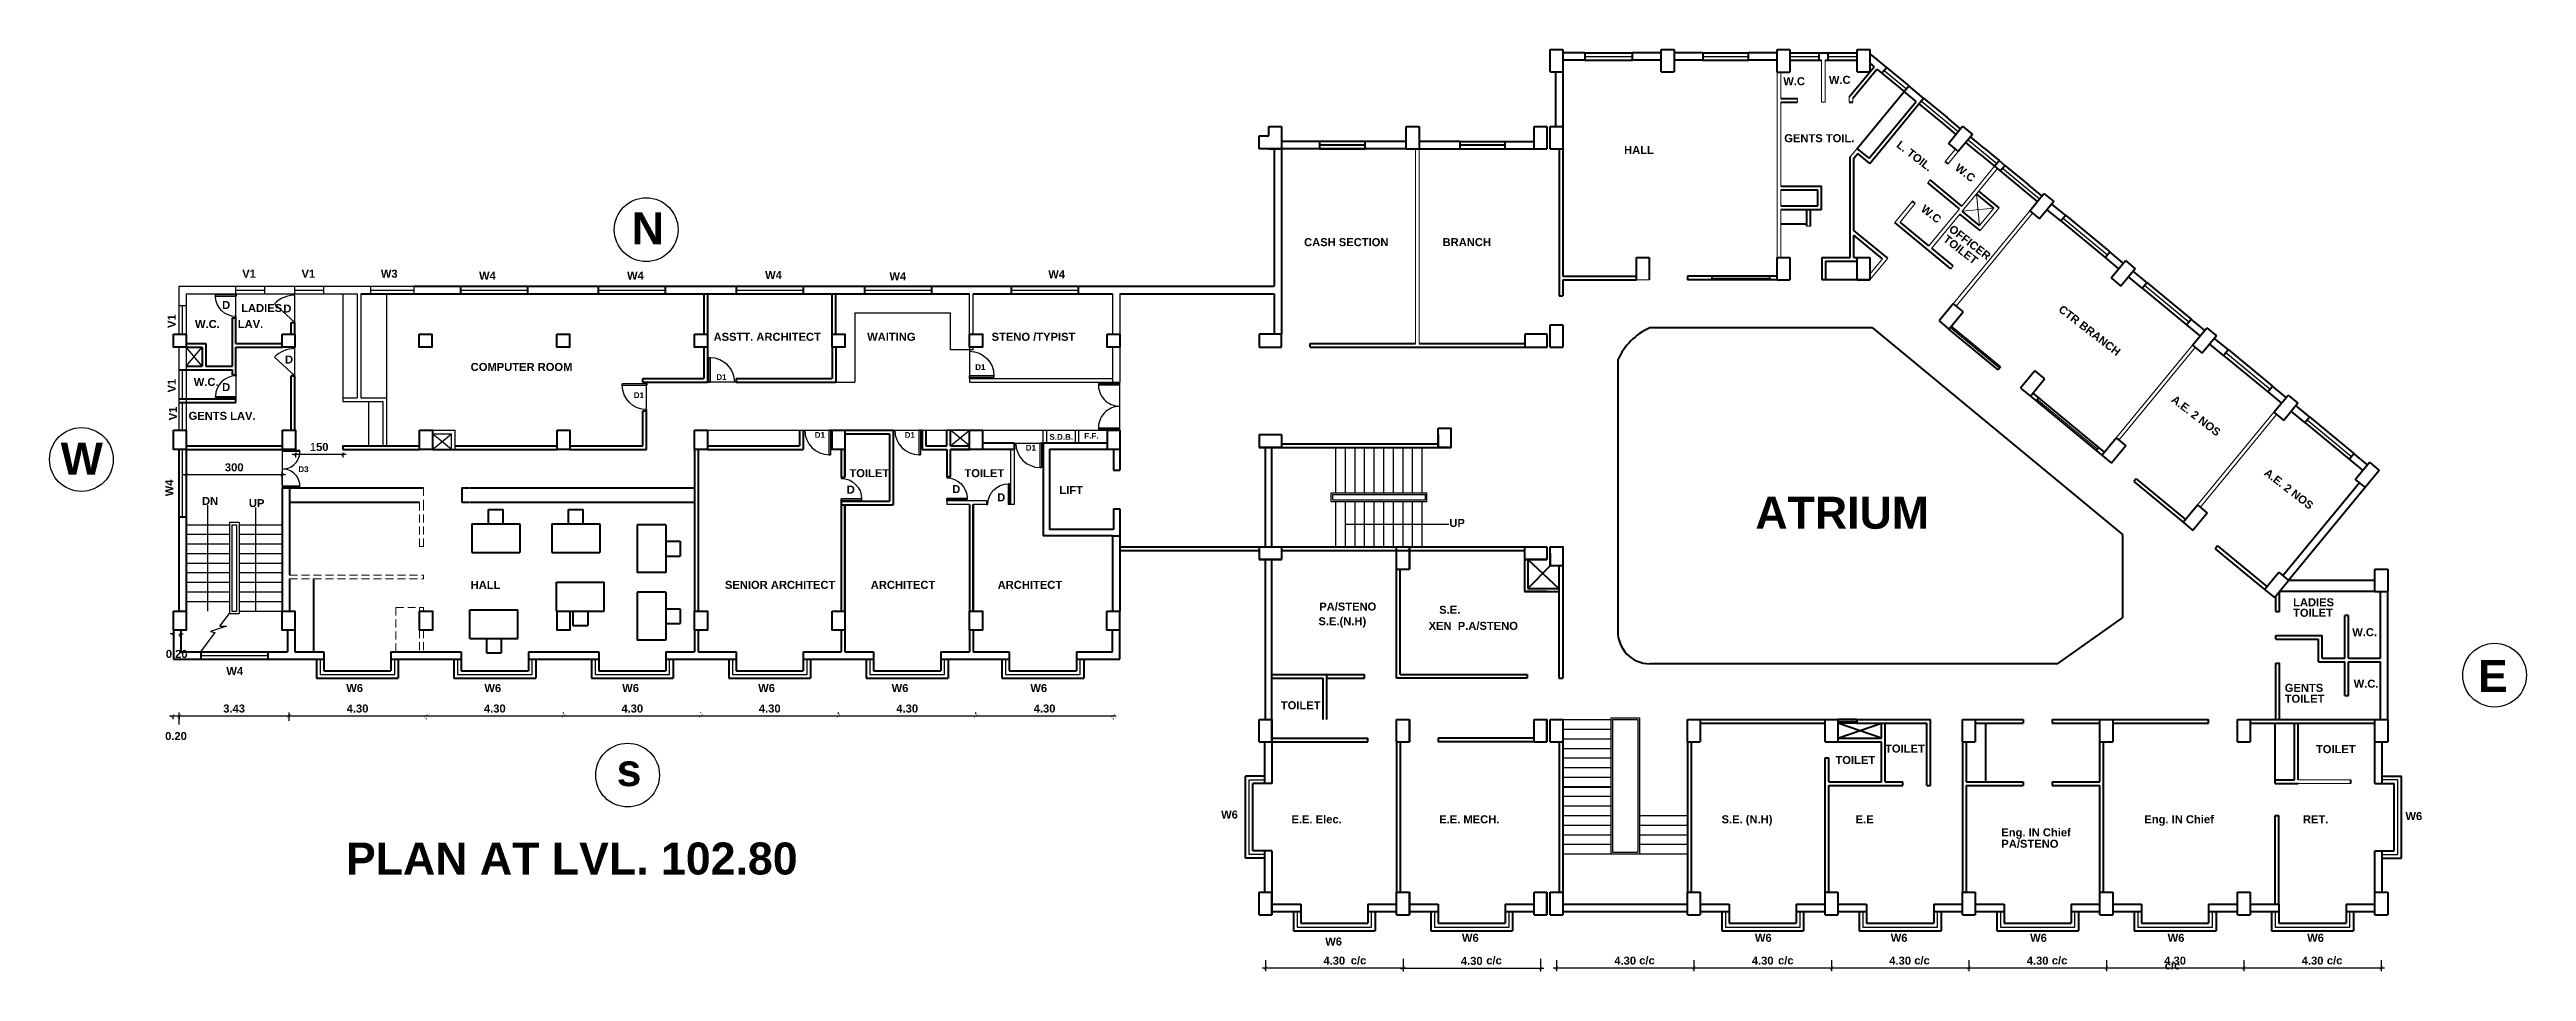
# Model space of a CAD drawing. Header units: inches. Extents: x 1352 to 5457, y 84 to 1168.
# Drawn here: x 2448.7 to 2526.2, y 273.5 to 302.4 of the extents above; entities that cross this region are included whole.
import ezdxf

# ---------------------------------------------------------------- set-up
doc = ezdxf.new("R2010")
doc.units = ezdxf.units.IN
doc.header["$MEASUREMENT"] = 0
doc.header["$PDMODE"] = 35
doc.header["$PDSIZE"] = -0.5
doc.linetypes.add('DASHED2', pattern=[0.375, 0.25, -0.125])
for name, color, linetype, lineweight in [('col', 250, 'Continuous', 40), ('hatch', 250, 'DASHED2', 9), ('text', 250, 'Continuous', 30), ('wall', 7, 'Continuous', 40), ('win', 250, 'Continuous', 30)]:
    doc.layers.add(name, color=color, linetype=linetype, lineweight=lineweight)
doc.styles.get("Standard").update_dxf_attribs({"font": 'arialbd.ttf', "height": 1.5})
doc.dimstyles.get("Standard").update_dxf_attribs({"dimtxt": 0.25, "dimasz": 0.1, "dimexe": 0.1, "dimexo": 0.1, "dimgap": 0.1, "dimtad": 1, "dimzin": 0, "dimdsep": 46, "dimtxsty": 'Standard', "dimblk": 'ARCHTICK', "dimcen": 0.1, "dimdle": 0.1, "dimclrd": 256, "dimadec": 0, "dimazin": 0, "dimtfac": 1, "dimtofl": 0, "dimtmove": 2, "dimatfit": 3, "dimfxl": 1, "dimtolj": 1, "dimtzin": 0, "dimlwd": -1, "dimarcsym": 0})

msp = doc.modelspace()

# ---------------------------------------------------------------- texts
at = {"layer": 'text'}
for s, height, p in [('W.C', 0.25, (2502.915, 301.247)), ('W.C', 0.25, (2504.342, 301.29)), ('HALL', 0.25, (2497.937, 299.101)), ('GENTS TOIL.', 0.25, (2502.947, 299.467)), ('N', 1, (2466.895, 296.276)), ('CASH SECTION ', 0.25, (2487.927, 296.217)), ('BRANCH', 0.25, (2492.26, 296.217)), ('V1 ', 0.25, (2454.713, 295.231)), ('V1 ', 0.25, (2456.568, 295.231)), ('W3 ', 0.25, (2459.049, 295.231)), ('W4 ', 0.25, (2462.121, 295.167)), ('W4 ', 0.25, (2466.751, 295.174)), ('W4 ', 0.25, (2471.069, 295.188)), ('W4 ', 0.25, (2474.957, 295.151)), ('W4 ', 0.25, (2479.925, 295.216)), ('D', 0.25, (2454.085, 294.254)), ('LADIES ', 0.25, (2454.68, 294.158)), ('W.C. ', 0.25, (2453.237, 293.658)), ('LAV. ', 0.25, (2454.575, 293.658)), ('D', 0.25, (2455.998, 294.143)), ('ASSTT. ARCHITECT ', 0.25, (2469.456, 293.258)), ('WAITING ', 0.25, (2474.261, 293.258)), ('STENO /TYPIST', 0.25, (2478.153, 293.258)), ('W.C. ', 0.25, (2453.197, 291.848)), ('D', 0.25, (2456.051, 292.548)), ('COMPUTER ROOM ', 0.25, (2461.859, 292.317)), ('D', 0.25, (2454.085, 291.685)), ('GENTS LAV. ', 0.25, (2453.035, 290.788)), ('W', 1, (2449.035, 289.072)), ('TOILET ', 0.25, (2473.707, 288.996)), ('TOILET ', 0.25, (2477.304, 288.996)), ('DN', 0.25, (2453.454, 288.128)), ('UP ', 0.25, (2454.921, 288.061)), ('D', 0.25, (2473.621, 288.483)), ('D', 0.25, (2476.921, 288.498)), ('D', 0.25, (2478.327, 288.24)), ('LIFT ', 0.25, (2480.273, 288.466)), ('ATRIUM', 1, (2502.043, 287.384)), ('UP ', 0.25, (2492.471, 287.44)), ('HALL', 0.25, (2461.859, 285.505)), ('SENIOR ARCHITECT', 0.25, (2469.812, 285.505)), ('ARCHITECT', 0.25, (2474.373, 285.505)), ('ARCHITECT', 0.25, (2478.342, 285.505)), ('LADIES ', 0.25, (2518.862, 284.96)), ('S.E.(N.H)', 0.25, (2488.376, 284.368)), ('PA/STENO', 0.25, (2488.4, 284.827)), ('XEN  P.A/STENO', 0.25, (2491.822, 284.223)), ('S.E. ', 0.25, (2492.153, 284.726)), ('TOILET ', 0.25, (2518.862, 284.632)), ('W.C. ', 0.25, (2520.712, 284.025)), ('W4 ', 0.25, (2454.217, 282.809)), ('E', 1, (2524.645, 282.281)), ('W6', 0.25, (2457.967, 282.279)), ('W6', 0.25, (2462.288, 282.279)), ('W6', 0.25, (2466.599, 282.279)), ('W6', 0.25, (2470.852, 282.279)), ('W6', 0.25, (2475.026, 282.279)), ('W6', 0.25, (2479.366, 282.279)), ('TOILET ', 0.25, (2518.6, 281.946)), ('GENTS ', 0.25, (2518.601, 282.286)), ('W.C. ', 0.25, (2520.757, 282.416)), ('TOILET ', 0.25, (2487.2, 281.742)), ('TOILET ', 0.25, (2506.101, 280.388)), ('TOILET ', 0.25, (2519.578, 280.369)), ('s', 1, (2466.423, 279.34)), ('TOILET ', 0.25, (2504.548, 280.028)), ('W6', 0.25, (2485.332, 278.325)), ('E.E. Elec.', 0.25, (2487.532, 278.178)), ('E.E. MECH.', 0.25, (2492.153, 278.178)), ('S.E. (N.H)', 0.25, (2500.986, 278.178)), ('E.E ', 0.25, (2505.178, 278.178)), ('Eng. IN Chief', 0.25, (2514.21, 278.178)), ('RET.', 0.25, (2519.17, 278.178)), ('W6', 0.25, (2522.377, 278.277)), ('PLAN AT LVL. 102.80 ', 1, (2457.957, 276.576)), ('Eng. IN Chief', 0.25, (2509.736, 277.769)), ('PA/STENO', 0.25, (2509.737, 277.412)), ('W6', 0.25, (2488.588, 274.356)), ('W6', 0.25, (2492.864, 274.472)), ('W6', 0.25, (2502.028, 274.472)), ('W6', 0.25, (2506.276, 274.472)), ('W6', 0.25, (2510.637, 274.472)), ('W6', 0.25, (2514.938, 274.472)), ('W6', 0.25, (2519.302, 274.472)), ('c/c', 0.25, (2489.387, 273.767)), ('c/c', 0.25, (2493.625, 273.767)), ('c/c', 0.25, (2498.409, 273.767)), ('c/c', 0.25, (2502.752, 273.767)), ('c/c', 0.25, (2507.012, 273.767)), ('c/c', 0.25, (2511.315, 273.767)), ('c/c', 0.25, (2514.848, 273.609)), ('c/c', 0.25, (2519.919, 273.767))]:
    msp.add_text(s, height=height, dxfattribs=at).set_placement(p)
for s, rotation, p in [('L. TOIL.', 322.2657, (2506.434, 299.335)), ('W.C', 322.2657, (2508.263, 298.619)), ('W.C', 322.2657, (2507.198, 297.332)), ('OFFICER', 322.2657, (2508.073, 296.704)), ('TOILET', 322.2657, (2507.896, 296.391)), ('V1 ', 90, (2452.633, 293.659)), ('CTR BRANCH', 322.2657, (2511.501, 294.195)), ('V1 ', 90, (2452.633, 291.644)), ('A.E. 2 NOS', 322.2657, (2515.029, 291.376)), ('V1 ', 90, (2452.67, 290.774)), ('A.E. 2 NOS', 322.2657, (2517.931, 289.087)), ('W4 ', 90.00319, (2452.554, 288.4))]:
    msp.add_text(s, height=0.25, rotation=rotation, dxfattribs=at).set_placement(p)
at = {"layer": 'win'}
for s, p in [('D1', (2469.544, 292.035)), ('D1', (2477.638, 292.346)), ('D1', (2466.96, 291.468)), ('D1', (2472.62, 290.226)), ('D1', (2475.435, 290.226)), ('D1', (2479.22, 289.826)), ('S.D.B.   ', (2479.962, 290.165)), ('F.F. ', (2481.051, 290.198)), ('D3', (2456.468, 289.154))]:
    msp.add_text(s, height=0.18, dxfattribs=at).set_placement(p)

# ---------------------------------------------------------------- blocks, each defined once
blk = doc.blocks.new('_ArchTick')
at = {"color": 0, "linetype": 'ByBlock', "const_width": 0.15}
blk.add_lwpolyline([(-0.5, -0.5), (0.5, 0.5)], dxfattribs=at)
blk = doc.blocks.new('*D535')
at = {"layer": 'Defpoints', "color": 0, "transparency": 16777216}
for p in [(2452.963, 289.074), (2452.963, 288.661), (2455.963, 288.661)]:
    blk.add_point(p, dxfattribs=at)
at = {"layer": 'win', "transparency": 16777216}
blk.add_line((2456.063, 289.074), (2452.863, 289.074), dxfattribs=at)
at = {"layer": 'win', "color": 0, "lineweight": -2, "transparency": 16777216}
for p, q in [((2452.963, 288.761), (2452.963, 289.174)), ((2455.963, 288.761), (2455.963, 289.174))]:
    blk.add_line(p, q, dxfattribs=at)
at = {"layer": 'win', "transparency": 16777216, "xscale": 0.1, "yscale": 0.1, "zscale": 0.1, "rotation": 180}
blk.add_blockref('_ArchTick', (2452.963, 289.074), dxfattribs=at)
at = {"layer": 'win', "transparency": 16777216, "xscale": 0.1, "yscale": 0.1, "zscale": 0.1}
blk.add_blockref('_ArchTick', (2455.963, 289.074), dxfattribs=at)
at = {"layer": 'win', "color": 0, "transparency": 16777216, "insert": (2454.463, 289.302), "char_height": 0.25, "attachment_point": 5}
blk.add_mtext('\\A1;300', dxfattribs=at)
blk = doc.blocks.new('R')
at = {"layer": 'win'}
for p, q in [((13.196, 5.483), (13.246, 5.483)), ((14.096, 4.633), (14.096, 5.483)), ((14.196, 5.483), (14.096, 5.483)), ((14.146, 5.483), (14.146, 4.633)), ((14.096, 4.633), (14.146, 4.633)), ((14.146, 4.633), (14.096, 4.633))]:
    blk.add_line(p, q, dxfattribs=at)
blk.add_arc((14.096, 5.483), 0.85, 180, 270, dxfattribs=at)
blk = doc.blocks.new('*D536')
at = {"layer": 'Defpoints', "color": 0, "transparency": 16777216}
for p in [(2456.377, 289.861), (2457.863, 289.861), (2457.863, 289.711)]:
    blk.add_point(p, dxfattribs=at)
at = {"layer": 'text', "color": 0, "lineweight": -2, "transparency": 16777216}
for p, q in [((2456.377, 289.761), (2456.377, 289.611)), ((2457.863, 289.761), (2457.863, 289.611))]:
    blk.add_line(p, q, dxfattribs=at)
at = {"layer": 'text', "transparency": 16777216}
blk.add_line((2456.277, 289.711), (2457.963, 289.711), dxfattribs=at)
at = {"layer": 'text', "transparency": 16777216, "xscale": 0.1, "yscale": 0.1, "zscale": 0.1, "rotation": 180}
blk.add_blockref('_ArchTick', (2456.377, 289.711), dxfattribs=at)
at = {"layer": 'text', "transparency": 16777216, "xscale": 0.1, "yscale": 0.1, "zscale": 0.1}
blk.add_blockref('_ArchTick', (2457.863, 289.711), dxfattribs=at)
at = {"layer": 'text', "color": 0, "transparency": 16777216, "insert": (2457.12, 289.939), "char_height": 0.25, "attachment_point": 5}
blk.add_mtext('\\A1;{\\fArial Baltic|b0|i0|c186|p34;1}50', dxfattribs=at)
blk = doc.blocks.new('*D537')
at = {"layer": 'Defpoints', "color": 0, "linetype": 'Continuous', "transparency": 16777216}
for p in [(2452.563, 284.211), (2452.763, 284.211), (2452.763, 284.102)]:
    blk.add_point(p, dxfattribs=at)
at = {"layer": 'text', "linetype": 'Continuous', "transparency": 16777216}
for p, q in [((2452.563, 284.102), (2452.463, 284.102)), ((2452.763, 284.102), (2452.863, 284.102))]:
    blk.add_line(p, q, dxfattribs=at)
at = {"layer": 'text', "color": 0, "linetype": 'Continuous', "lineweight": -2, "transparency": 16777216}
for p, q in [((2452.563, 284.111), (2452.563, 284.002)), ((2452.763, 284.111), (2452.763, 284.002))]:
    blk.add_line(p, q, dxfattribs=at)
at = {"layer": 'text', "linetype": 'Continuous', "transparency": 16777216, "xscale": 0.1, "yscale": 0.1, "zscale": 0.1}
blk.add_blockref('_ArchTick', (2452.563, 284.102), dxfattribs=at)
at = {"layer": 'text', "linetype": 'Continuous', "transparency": 16777216, "xscale": 0.1, "yscale": 0.1, "zscale": 0.1, "rotation": 180}
blk.add_blockref('_ArchTick', (2452.763, 284.102), dxfattribs=at)
at = {"layer": 'text', "color": 0, "linetype": 'Continuous', "transparency": 16777216, "insert": (2452.663, 283.469), "char_height": 0.25, "attachment_point": 5}
blk.add_mtext('\\A1;0.20', dxfattribs=at)
blk = doc.blocks.new('*D527')
at = {"layer": 'Defpoints', "color": 0, "linetype": 'Continuous', "transparency": 16777216}
for p in [(2452.542, 281.646), (2452.742, 281.646), (2452.742, 281.536)]:
    blk.add_point(p, dxfattribs=at)
at = {"layer": 'text', "linetype": 'Continuous', "transparency": 16777216}
blk.add_line((2452.442, 281.536), (2452.842, 281.536), dxfattribs=at)
at = {"layer": 'text', "color": 0, "linetype": 'Continuous', "lineweight": -2, "transparency": 16777216}
for p, q in [((2452.542, 281.546), (2452.542, 281.436)), ((2452.742, 281.546), (2452.742, 281.436))]:
    blk.add_line(p, q, dxfattribs=at)
at = {"layer": 'text', "linetype": 'Continuous', "transparency": 16777216, "xscale": 0.1, "yscale": 0.1, "zscale": 0.1, "rotation": 180}
blk.add_blockref('_ArchTick', (2452.542, 281.536), dxfattribs=at)
at = {"layer": 'text', "linetype": 'Continuous', "transparency": 16777216, "xscale": 0.1, "yscale": 0.1, "zscale": 0.1}
blk.add_blockref('_ArchTick', (2452.742, 281.536), dxfattribs=at)
at = {"layer": 'text', "color": 0, "linetype": 'Continuous', "transparency": 16777216, "insert": (2452.642, 280.903), "char_height": 0.25, "attachment_point": 5}
blk.add_mtext('\\A1;0.20', dxfattribs=at)
blk = doc.blocks.new('*D528')
at = {"layer": 'Defpoints', "color": 0, "linetype": 'Continuous', "transparency": 16777216}
for p in [(2456.177, 281.536), (2456.177, 281.276), (2452.742, 281.166)]:
    blk.add_point(p, dxfattribs=at)
at = {"layer": 'text', "linetype": 'Continuous', "transparency": 16777216}
blk.add_line((2452.642, 281.536), (2456.277, 281.536), dxfattribs=at)
at = {"layer": 'text', "color": 0, "linetype": 'Continuous', "lineweight": -2, "transparency": 16777216}
for p, q in [((2452.742, 281.266), (2452.742, 281.636)), ((2456.177, 281.376), (2456.177, 281.636))]:
    blk.add_line(p, q, dxfattribs=at)
at = {"layer": 'text', "linetype": 'Continuous', "transparency": 16777216, "xscale": 0.1, "yscale": 0.1, "zscale": 0.1, "rotation": 180}
blk.add_blockref('_ArchTick', (2452.742, 281.536), dxfattribs=at)
at = {"layer": 'text', "linetype": 'Continuous', "transparency": 16777216, "xscale": 0.1, "yscale": 0.1, "zscale": 0.1}
blk.add_blockref('_ArchTick', (2456.177, 281.536), dxfattribs=at)
at = {"layer": 'text', "color": 0, "linetype": 'Continuous', "transparency": 16777216, "insert": (2454.459, 281.763), "char_height": 0.25, "attachment_point": 5}
blk.add_mtext('\\A1;3.43', dxfattribs=at)
blk = doc.blocks.new('*D529')
at = {"layer": 'Defpoints', "color": 0, "linetype": 'Continuous', "transparency": 16777216}
for p in [(2456.177, 281.276), (2460.463, 281.548), (2460.463, 281.536)]:
    blk.add_point(p, dxfattribs=at)
at = {"layer": 'text', "linetype": 'Continuous', "transparency": 16777216}
blk.add_line((2456.077, 281.536), (2460.563, 281.536), dxfattribs=at)
at = {"layer": 'text', "color": 0, "linetype": 'Continuous', "lineweight": -2, "transparency": 16777216}
for p, q in [((2456.177, 281.376), (2456.177, 281.636)), ((2460.463, 281.448), (2460.463, 281.436))]:
    blk.add_line(p, q, dxfattribs=at)
at = {"layer": 'text', "linetype": 'Continuous', "transparency": 16777216, "xscale": 0.1, "yscale": 0.1, "zscale": 0.1, "rotation": 180}
blk.add_blockref('_ArchTick', (2456.177, 281.536), dxfattribs=at)
at = {"layer": 'text', "linetype": 'Continuous', "transparency": 16777216, "xscale": 0.1, "yscale": 0.1, "zscale": 0.1}
blk.add_blockref('_ArchTick', (2460.463, 281.536), dxfattribs=at)
at = {"layer": 'text', "color": 0, "linetype": 'Continuous', "transparency": 16777216, "insert": (2458.32, 281.763), "char_height": 0.25, "attachment_point": 5}
blk.add_mtext('\\A1;4.30 ', dxfattribs=at)
blk = doc.blocks.new('*D530')
at = {"layer": 'Defpoints', "color": 0, "linetype": 'Continuous', "transparency": 16777216}
for p in [(2460.463, 281.548), (2464.763, 281.536), (2464.763, 281.512)]:
    blk.add_point(p, dxfattribs=at)
at = {"layer": 'text', "linetype": 'Continuous', "transparency": 16777216}
blk.add_line((2460.363, 281.536), (2464.863, 281.536), dxfattribs=at)
at = {"layer": 'text', "color": 0, "linetype": 'Continuous', "lineweight": -2, "transparency": 16777216}
for p, q in [((2460.463, 281.448), (2460.463, 281.436)), ((2464.763, 281.612), (2464.763, 281.636))]:
    blk.add_line(p, q, dxfattribs=at)
at = {"layer": 'text', "linetype": 'Continuous', "transparency": 16777216, "xscale": 0.1, "yscale": 0.1, "zscale": 0.1, "rotation": 180}
blk.add_blockref('_ArchTick', (2460.463, 281.536), dxfattribs=at)
at = {"layer": 'text', "linetype": 'Continuous', "transparency": 16777216, "xscale": 0.1, "yscale": 0.1, "zscale": 0.1}
blk.add_blockref('_ArchTick', (2464.763, 281.536), dxfattribs=at)
at = {"layer": 'text', "color": 0, "linetype": 'Continuous', "transparency": 16777216, "insert": (2462.613, 281.763), "char_height": 0.25, "attachment_point": 5}
blk.add_mtext('\\A1;4.30', dxfattribs=at)
blk = doc.blocks.new('*D531')
at = {"layer": 'Defpoints', "color": 0, "linetype": 'Continuous', "transparency": 16777216}
for p in [(2464.763, 281.512), (2469.063, 281.536), (2469.063, 281.526)]:
    blk.add_point(p, dxfattribs=at)
at = {"layer": 'text', "linetype": 'Continuous', "transparency": 16777216}
blk.add_line((2464.663, 281.536), (2469.163, 281.536), dxfattribs=at)
at = {"layer": 'text', "color": 0, "linetype": 'Continuous', "lineweight": -2, "transparency": 16777216}
for p, q in [((2464.763, 281.612), (2464.763, 281.636)), ((2469.063, 281.626), (2469.063, 281.636))]:
    blk.add_line(p, q, dxfattribs=at)
at = {"layer": 'text', "linetype": 'Continuous', "transparency": 16777216, "xscale": 0.1, "yscale": 0.1, "zscale": 0.1, "rotation": 180}
blk.add_blockref('_ArchTick', (2464.763, 281.536), dxfattribs=at)
at = {"layer": 'text', "linetype": 'Continuous', "transparency": 16777216, "xscale": 0.1, "yscale": 0.1, "zscale": 0.1}
blk.add_blockref('_ArchTick', (2469.063, 281.536), dxfattribs=at)
at = {"layer": 'text', "color": 0, "linetype": 'Continuous', "transparency": 16777216, "insert": (2466.913, 281.763), "char_height": 0.25, "attachment_point": 5}
blk.add_mtext('\\A1;4.30', dxfattribs=at)
blk = doc.blocks.new('*D532')
at = {"layer": 'Defpoints', "color": 0, "linetype": 'Continuous', "transparency": 16777216}
for p in [(2469.063, 281.526), (2473.363, 281.536), (2473.363, 281.498)]:
    blk.add_point(p, dxfattribs=at)
at = {"layer": 'text', "linetype": 'Continuous', "transparency": 16777216}
blk.add_line((2468.963, 281.536), (2473.463, 281.536), dxfattribs=at)
at = {"layer": 'text', "color": 0, "linetype": 'Continuous', "lineweight": -2, "transparency": 16777216}
for p, q in [((2469.063, 281.626), (2469.063, 281.636)), ((2473.363, 281.598), (2473.363, 281.636))]:
    blk.add_line(p, q, dxfattribs=at)
at = {"layer": 'text', "linetype": 'Continuous', "transparency": 16777216, "xscale": 0.1, "yscale": 0.1, "zscale": 0.1, "rotation": 180}
blk.add_blockref('_ArchTick', (2469.063, 281.536), dxfattribs=at)
at = {"layer": 'text', "linetype": 'Continuous', "transparency": 16777216, "xscale": 0.1, "yscale": 0.1, "zscale": 0.1}
blk.add_blockref('_ArchTick', (2473.363, 281.536), dxfattribs=at)
at = {"layer": 'text', "color": 0, "linetype": 'Continuous', "transparency": 16777216, "insert": (2471.213, 281.763), "char_height": 0.25, "attachment_point": 5}
blk.add_mtext('\\A1;4.30', dxfattribs=at)
blk = doc.blocks.new('*D533')
at = {"layer": 'Defpoints', "color": 0, "linetype": 'Continuous', "transparency": 16777216}
for p in [(2473.363, 281.498), (2477.663, 281.536), (2477.663, 281.498)]:
    blk.add_point(p, dxfattribs=at)
at = {"layer": 'text', "linetype": 'Continuous', "transparency": 16777216}
blk.add_line((2473.263, 281.536), (2477.763, 281.536), dxfattribs=at)
at = {"layer": 'text', "color": 0, "linetype": 'Continuous', "lineweight": -2, "transparency": 16777216}
for p, q in [((2473.363, 281.598), (2473.363, 281.636)), ((2477.663, 281.598), (2477.663, 281.636))]:
    blk.add_line(p, q, dxfattribs=at)
at = {"layer": 'text', "linetype": 'Continuous', "transparency": 16777216, "xscale": 0.1, "yscale": 0.1, "zscale": 0.1, "rotation": 180}
blk.add_blockref('_ArchTick', (2473.363, 281.536), dxfattribs=at)
at = {"layer": 'text', "linetype": 'Continuous', "transparency": 16777216, "xscale": 0.1, "yscale": 0.1, "zscale": 0.1}
blk.add_blockref('_ArchTick', (2477.663, 281.536), dxfattribs=at)
at = {"layer": 'text', "color": 0, "linetype": 'Continuous', "transparency": 16777216, "insert": (2475.513, 281.763), "char_height": 0.25, "attachment_point": 5}
blk.add_mtext('\\A1;4.30', dxfattribs=at)
blk = doc.blocks.new('*D534')
at = {"layer": 'Defpoints', "color": 0, "linetype": 'Continuous', "transparency": 16777216}
for p in [(2477.663, 281.498), (2481.954, 281.549), (2481.954, 281.536)]:
    blk.add_point(p, dxfattribs=at)
at = {"layer": 'text', "linetype": 'Continuous', "transparency": 16777216}
blk.add_line((2477.563, 281.536), (2482.054, 281.536), dxfattribs=at)
at = {"layer": 'text', "color": 0, "linetype": 'Continuous', "lineweight": -2, "transparency": 16777216}
for p, q in [((2477.663, 281.598), (2477.663, 281.636)), ((2481.954, 281.449), (2481.954, 281.436))]:
    blk.add_line(p, q, dxfattribs=at)
at = {"layer": 'text', "linetype": 'Continuous', "transparency": 16777216, "xscale": 0.1, "yscale": 0.1, "zscale": 0.1, "rotation": 180}
blk.add_blockref('_ArchTick', (2477.663, 281.536), dxfattribs=at)
at = {"layer": 'text', "linetype": 'Continuous', "transparency": 16777216, "xscale": 0.1, "yscale": 0.1, "zscale": 0.1}
blk.add_blockref('_ArchTick', (2481.954, 281.536), dxfattribs=at)
at = {"layer": 'text', "color": 0, "linetype": 'Continuous', "transparency": 16777216, "insert": (2479.809, 281.763), "char_height": 0.25, "attachment_point": 5}
blk.add_mtext('\\A1;4.30 ', dxfattribs=at)
blk = doc.blocks.new('*D597')
at = {"layer": 'Defpoints', "color": 0, "linetype": 'Continuous', "transparency": 16777216}
for p in [(2486.721, 273.995), (2491.021, 273.995), (2491.021, 273.654)]:
    blk.add_point(p, dxfattribs=at)
at = {"layer": 'text', "linetype": 'Continuous', "transparency": 16777216}
blk.add_line((2486.621, 273.654), (2491.121, 273.654), dxfattribs=at)
at = {"layer": 'text', "color": 0, "linetype": 'Continuous', "lineweight": -2, "transparency": 16777216}
for p, q in [((2486.721, 273.895), (2486.721, 273.554)), ((2491.021, 273.895), (2491.021, 273.554))]:
    blk.add_line(p, q, dxfattribs=at)
at = {"layer": 'text', "linetype": 'Continuous', "transparency": 16777216, "xscale": 0.1, "yscale": 0.1, "zscale": 0.1, "rotation": 180}
blk.add_blockref('_ArchTick', (2486.721, 273.654), dxfattribs=at)
at = {"layer": 'text', "linetype": 'Continuous', "transparency": 16777216, "xscale": 0.1, "yscale": 0.1, "zscale": 0.1}
blk.add_blockref('_ArchTick', (2491.021, 273.654), dxfattribs=at)
at = {"layer": 'text', "color": 0, "linetype": 'Continuous', "transparency": 16777216, "insert": (2488.871, 273.882), "char_height": 0.25, "attachment_point": 5}
blk.add_mtext('\\A1;4.30', dxfattribs=at)
blk = doc.blocks.new('*D598')
at = {"layer": 'Defpoints', "color": 0, "linetype": 'Continuous', "transparency": 16777216}
for p in [(2495.821, 273.995), (2500.121, 273.995), (2500.121, 273.654)]:
    blk.add_point(p, dxfattribs=at)
at = {"layer": 'text', "linetype": 'Continuous', "transparency": 16777216}
blk.add_line((2495.721, 273.654), (2500.221, 273.654), dxfattribs=at)
at = {"layer": 'text', "color": 0, "linetype": 'Continuous', "lineweight": -2, "transparency": 16777216}
for p, q in [((2495.821, 273.895), (2495.821, 273.554)), ((2500.121, 273.895), (2500.121, 273.554))]:
    blk.add_line(p, q, dxfattribs=at)
at = {"layer": 'text', "linetype": 'Continuous', "transparency": 16777216, "xscale": 0.1, "yscale": 0.1, "zscale": 0.1, "rotation": 180}
blk.add_blockref('_ArchTick', (2495.821, 273.654), dxfattribs=at)
at = {"layer": 'text', "linetype": 'Continuous', "transparency": 16777216, "xscale": 0.1, "yscale": 0.1, "zscale": 0.1}
blk.add_blockref('_ArchTick', (2500.121, 273.654), dxfattribs=at)
at = {"layer": 'text', "color": 0, "linetype": 'Continuous', "transparency": 16777216, "insert": (2497.971, 273.882), "char_height": 0.25, "attachment_point": 5}
blk.add_mtext('\\A1;4.30', dxfattribs=at)
blk = doc.blocks.new('*D599')
at = {"layer": 'Defpoints', "color": 0, "linetype": 'Continuous', "transparency": 16777216}
for p in [(2500.121, 273.995), (2504.421, 273.995), (2504.421, 273.654)]:
    blk.add_point(p, dxfattribs=at)
at = {"layer": 'text', "linetype": 'Continuous', "transparency": 16777216}
blk.add_line((2500.021, 273.654), (2504.521, 273.654), dxfattribs=at)
at = {"layer": 'text', "color": 0, "linetype": 'Continuous', "lineweight": -2, "transparency": 16777216}
for p, q in [((2500.121, 273.895), (2500.121, 273.554)), ((2504.421, 273.895), (2504.421, 273.554))]:
    blk.add_line(p, q, dxfattribs=at)
at = {"layer": 'text', "linetype": 'Continuous', "transparency": 16777216, "xscale": 0.1, "yscale": 0.1, "zscale": 0.1, "rotation": 180}
blk.add_blockref('_ArchTick', (2500.121, 273.654), dxfattribs=at)
at = {"layer": 'text', "linetype": 'Continuous', "transparency": 16777216, "xscale": 0.1, "yscale": 0.1, "zscale": 0.1}
blk.add_blockref('_ArchTick', (2504.421, 273.654), dxfattribs=at)
at = {"layer": 'text', "color": 0, "linetype": 'Continuous', "transparency": 16777216, "insert": (2502.271, 273.882), "char_height": 0.25, "attachment_point": 5}
blk.add_mtext('\\A1;4.30', dxfattribs=at)
blk = doc.blocks.new('*D600')
at = {"layer": 'Defpoints', "color": 0, "linetype": 'Continuous', "transparency": 16777216}
for p in [(2504.421, 273.995), (2508.721, 273.995), (2508.721, 273.654)]:
    blk.add_point(p, dxfattribs=at)
at = {"layer": 'text', "linetype": 'Continuous', "transparency": 16777216}
blk.add_line((2504.321, 273.654), (2508.821, 273.654), dxfattribs=at)
at = {"layer": 'text', "color": 0, "linetype": 'Continuous', "lineweight": -2, "transparency": 16777216}
for p, q in [((2504.421, 273.895), (2504.421, 273.554)), ((2508.721, 273.895), (2508.721, 273.554))]:
    blk.add_line(p, q, dxfattribs=at)
at = {"layer": 'text', "linetype": 'Continuous', "transparency": 16777216, "xscale": 0.1, "yscale": 0.1, "zscale": 0.1, "rotation": 180}
blk.add_blockref('_ArchTick', (2504.421, 273.654), dxfattribs=at)
at = {"layer": 'text', "linetype": 'Continuous', "transparency": 16777216, "xscale": 0.1, "yscale": 0.1, "zscale": 0.1}
blk.add_blockref('_ArchTick', (2508.721, 273.654), dxfattribs=at)
at = {"layer": 'text', "color": 0, "linetype": 'Continuous', "transparency": 16777216, "insert": (2506.571, 273.882), "char_height": 0.25, "attachment_point": 5}
blk.add_mtext('\\A1;4.30', dxfattribs=at)
blk = doc.blocks.new('*D601')
at = {"layer": 'Defpoints', "color": 0, "linetype": 'Continuous', "transparency": 16777216}
for p in [(2508.721, 273.995), (2513.021, 273.995), (2513.021, 273.654)]:
    blk.add_point(p, dxfattribs=at)
at = {"layer": 'text', "linetype": 'Continuous', "transparency": 16777216}
blk.add_line((2508.621, 273.654), (2513.121, 273.654), dxfattribs=at)
at = {"layer": 'text', "color": 0, "linetype": 'Continuous', "lineweight": -2, "transparency": 16777216}
for p, q in [((2508.721, 273.895), (2508.721, 273.554)), ((2513.021, 273.895), (2513.021, 273.554))]:
    blk.add_line(p, q, dxfattribs=at)
at = {"layer": 'text', "linetype": 'Continuous', "transparency": 16777216, "xscale": 0.1, "yscale": 0.1, "zscale": 0.1, "rotation": 180}
blk.add_blockref('_ArchTick', (2508.721, 273.654), dxfattribs=at)
at = {"layer": 'text', "linetype": 'Continuous', "transparency": 16777216, "xscale": 0.1, "yscale": 0.1, "zscale": 0.1}
blk.add_blockref('_ArchTick', (2513.021, 273.654), dxfattribs=at)
at = {"layer": 'text', "color": 0, "linetype": 'Continuous', "transparency": 16777216, "insert": (2510.871, 273.882), "char_height": 0.25, "attachment_point": 5}
blk.add_mtext('\\A1;4.30', dxfattribs=at)
blk = doc.blocks.new('*D602')
at = {"layer": 'Defpoints', "color": 0, "linetype": 'Continuous', "transparency": 16777216}
for p in [(2513.021, 273.995), (2517.321, 273.995), (2517.321, 273.654)]:
    blk.add_point(p, dxfattribs=at)
at = {"layer": 'text', "linetype": 'Continuous', "transparency": 16777216}
blk.add_line((2512.921, 273.654), (2517.421, 273.654), dxfattribs=at)
at = {"layer": 'text', "color": 0, "linetype": 'Continuous', "lineweight": -2, "transparency": 16777216}
for p, q in [((2513.021, 273.895), (2513.021, 273.554)), ((2517.321, 273.895), (2517.321, 273.554))]:
    blk.add_line(p, q, dxfattribs=at)
at = {"layer": 'text', "linetype": 'Continuous', "transparency": 16777216, "xscale": 0.1, "yscale": 0.1, "zscale": 0.1, "rotation": 180}
blk.add_blockref('_ArchTick', (2513.021, 273.654), dxfattribs=at)
at = {"layer": 'text', "linetype": 'Continuous', "transparency": 16777216, "xscale": 0.1, "yscale": 0.1, "zscale": 0.1}
blk.add_blockref('_ArchTick', (2517.321, 273.654), dxfattribs=at)
at = {"layer": 'text', "color": 0, "linetype": 'Continuous', "transparency": 16777216, "insert": (2515.171, 273.882), "char_height": 0.25, "attachment_point": 5}
blk.add_mtext('\\A1;4.30', dxfattribs=at)
blk = doc.blocks.new('*D603')
at = {"layer": 'Defpoints', "color": 0, "linetype": 'Continuous', "transparency": 16777216}
for p in [(2517.321, 273.995), (2521.621, 273.995), (2521.621, 273.654)]:
    blk.add_point(p, dxfattribs=at)
at = {"layer": 'text', "linetype": 'Continuous', "transparency": 16777216}
blk.add_line((2517.221, 273.654), (2521.721, 273.654), dxfattribs=at)
at = {"layer": 'text', "color": 0, "linetype": 'Continuous', "lineweight": -2, "transparency": 16777216}
for p, q in [((2517.321, 273.895), (2517.321, 273.554)), ((2521.621, 273.895), (2521.621, 273.554))]:
    blk.add_line(p, q, dxfattribs=at)
at = {"layer": 'text', "linetype": 'Continuous', "transparency": 16777216, "xscale": 0.1, "yscale": 0.1, "zscale": 0.1, "rotation": 180}
blk.add_blockref('_ArchTick', (2517.321, 273.654), dxfattribs=at)
at = {"layer": 'text', "linetype": 'Continuous', "transparency": 16777216, "xscale": 0.1, "yscale": 0.1, "zscale": 0.1}
blk.add_blockref('_ArchTick', (2521.621, 273.654), dxfattribs=at)
at = {"layer": 'text', "color": 0, "linetype": 'Continuous', "transparency": 16777216, "insert": (2519.471, 273.882), "char_height": 0.25, "attachment_point": 5}
blk.add_mtext('\\A1;4.30', dxfattribs=at)
blk = doc.blocks.new('*D604')
at = {"layer": 'Defpoints', "color": 0, "linetype": 'Continuous', "transparency": 16777216}
for p in [(2491.021, 274.042), (2495.321, 274.042), (2495.321, 273.647)]:
    blk.add_point(p, dxfattribs=at)
at = {"layer": 'text', "linetype": 'Continuous', "transparency": 16777216}
blk.add_line((2490.921, 273.647), (2495.421, 273.647), dxfattribs=at)
at = {"layer": 'text', "color": 0, "linetype": 'Continuous', "lineweight": -2, "transparency": 16777216}
for p, q in [((2491.021, 273.942), (2491.021, 273.547)), ((2495.321, 273.942), (2495.321, 273.547))]:
    blk.add_line(p, q, dxfattribs=at)
at = {"layer": 'text', "linetype": 'Continuous', "transparency": 16777216, "xscale": 0.1, "yscale": 0.1, "zscale": 0.1, "rotation": 180}
blk.add_blockref('_ArchTick', (2491.021, 273.647), dxfattribs=at)
at = {"layer": 'text', "linetype": 'Continuous', "transparency": 16777216, "xscale": 0.1, "yscale": 0.1, "zscale": 0.1}
blk.add_blockref('_ArchTick', (2495.321, 273.647), dxfattribs=at)
at = {"layer": 'text', "color": 0, "linetype": 'Continuous', "transparency": 16777216, "insert": (2493.171, 273.874), "char_height": 0.25, "attachment_point": 5}
blk.add_mtext('\\A1;4.30', dxfattribs=at)

# ---------------------------------------------------------------- dimensions: what is measured, and where the dimension line sits
at = {"layer": 'text'}
dim = msp.add_linear_dim(base=(2457.863, 289.711), p1=(2456.377, 289.861), p2=(2457.863, 289.861), text='{\\fArial Baltic|b0|i0|c186|p34;1}50', dimstyle='Standard', dxfattribs=at)
dim.commit()
dim.dimension.update_dxf_attribs({"geometry": '*D536', "text_midpoint": (2457.12, 289.939)})
at = {"layer": 'text', "linetype": 'Continuous'}
for base, p1, p2, picture, middle in [((2452.763, 284.102), (2452.563, 284.211), (2452.763, 284.211), '*D537', (2452.663, 283.469)), ((2452.742, 281.536), (2452.542, 281.646), (2452.742, 281.646), '*D527', (2452.642, 280.903)), ((2456.1765, 281.5357), (2452.7421, 281.1661), (2456.1765, 281.2759), '*D528', (2454.4593, 281.7635)), ((2464.763, 281.536), (2460.463, 281.548), (2464.763, 281.512), '*D530', (2462.613, 281.763)), ((2469.063, 281.536), (2464.763, 281.512), (2469.063, 281.526), '*D531', (2466.913, 281.763)), ((2473.363, 281.536), (2469.063, 281.526), (2473.363, 281.498), '*D532', (2471.213, 281.763)), ((2477.663, 281.536), (2473.363, 281.498), (2477.663, 281.498), '*D533', (2475.513, 281.763)), ((2491.021, 273.654), (2486.721, 273.995), (2491.021, 273.995), '*D597', (2488.871, 273.882)), ((2495.321, 273.647), (2491.021, 274.042), (2495.321, 274.042), '*D604', (2493.171, 273.874)), ((2500.121, 273.654), (2495.821, 273.995), (2500.121, 273.995), '*D598', (2497.971, 273.882)), ((2504.421, 273.654), (2500.121, 273.995), (2504.421, 273.995), '*D599', (2502.271, 273.882)), ((2508.721, 273.654), (2504.421, 273.995), (2508.721, 273.995), '*D600', (2506.571, 273.882)), ((2513.021, 273.654), (2508.721, 273.995), (2513.021, 273.995), '*D601', (2510.871, 273.882)), ((2517.321, 273.654), (2513.021, 273.995), (2517.321, 273.995), '*D602', (2515.171, 273.882)), ((2521.621, 273.654), (2517.321, 273.995), (2521.621, 273.995), '*D603', (2519.471, 273.882))]:
    dim = msp.add_linear_dim(base=base, p1=p1, p2=p2, dimstyle='Standard', dxfattribs=at)
    dim.commit()
    dim.dimension.update_dxf_attribs({"geometry": picture, "text_midpoint": middle})
for base, p1, p2, picture, middle in [((2460.463, 281.536), (2456.177, 281.276), (2460.463, 281.548), '*D529', (2458.32, 281.763)), ((2481.954, 281.536), (2477.663, 281.498), (2481.954, 281.549), '*D534', (2479.809, 281.763))]:
    dim = msp.add_linear_dim(base=base, p1=p1, p2=p2, text='4.30 ', dimstyle='Standard', dxfattribs=at)
    dim.commit()
    dim.dimension.update_dxf_attribs({"geometry": picture, "text_midpoint": middle})
at = {"layer": 'win'}
dim = msp.add_linear_dim(base=(2452.963, 289.074), p1=(2455.963, 288.661), p2=(2452.963, 288.661), text='300', dimstyle='Standard', dxfattribs=at)
dim.commit()
dim.dimension.update_dxf_attribs({"geometry": '*D535', "text_midpoint": (2454.463, 289.302)})

# ---------------------------------------------------------------- linework, layer by layer
at = {"layer": 'col'}
for p, q in [((2495.621, 302.361), (2496.021, 302.361)), ((2495.621, 301.661), (2495.621, 302.361)), ((2496.021, 302.361), (2496.021, 301.661)), ((2499.099, 302.361), (2499.499, 302.361)), ((2499.099, 301.661), (2499.099, 302.361)), ((2499.499, 302.361), (2499.499, 301.661)), ((2502.723, 302.36), (2503.123, 302.36)), ((2502.723, 301.66), (2502.723, 302.36)), ((2503.123, 302.36), (2503.123, 301.66)), ((2505.223, 302.361), (2505.623, 302.361)), ((2505.223, 301.661), (2505.223, 302.361)), ((2505.623, 302.361), (2505.623, 301.661)), ((2495.621, 301.661), (2496.021, 301.661)), ((2495.621, 301.661), (2496.021, 301.661)), ((2499.099, 301.661), (2499.499, 301.661)), ((2499.099, 301.661), (2499.499, 301.661)), ((2502.723, 301.66), (2503.123, 301.66)), ((2504.979, 300.882), (2505.757, 301.823)), ((2505.094, 300.84), (2505.845, 301.75)), ((2505.223, 301.661), (2505.623, 301.661)), ((2506.001, 301.621), (2506.148, 301.799)), ((2505.231, 299.274), (2506.842, 301.226)), ((2505.605, 298.966), (2507.07, 300.739)), ((2505.621, 298.804), (2507.158, 300.666)), ((2507.158, 300.666), (2507.305, 300.844)), ((2486.821, 299.961), (2487.221, 299.961)), ((2486.821, 299.661), (2486.821, 299.961)), ((2487.221, 299.961), (2487.221, 299.261)), ((2491.123, 299.961), (2491.523, 299.961)), ((2491.123, 299.261), (2491.123, 299.961)), ((2491.523, 299.961), (2491.523, 299.261)), ((2495.121, 299.961), (2495.521, 299.961)), ((2495.121, 299.261), (2495.121, 299.961)), ((2495.521, 299.961), (2495.521, 299.261)), ((2495.621, 299.961), (2496.021, 299.961)), ((2495.621, 299.261), (2495.621, 299.961)), ((2496.021, 299.961), (2496.021, 295.276)), ((2508.08, 299.426), (2508.525, 299.966)), ((2508.525, 299.966), (2508.834, 299.711)), ((2486.521, 299.261), (2486.521, 299.661)), ((2486.521, 299.661), (2486.821, 299.661)), ((2487.221, 299.261), (2486.521, 299.261)), ((2486.821, 299.261), (2487.221, 299.261)), ((2486.821, 299.261), (2487.221, 299.261)), ((2491.123, 299.261), (2491.523, 299.261)), ((2491.123, 299.261), (2495.121, 299.261)), ((2495.121, 299.261), (2495.521, 299.261)), ((2495.121, 299.261), (2495.521, 299.261)), ((2495.621, 299.261), (2496.021, 299.261)), ((2495.621, 299.261), (2496.021, 299.261)), ((2495.906, 299.261), (2495.906, 294.661)), ((2505.123, 298.963), (2505.247, 299.113)), ((2508.08, 299.426), (2508.388, 299.171)), ((2508.834, 299.711), (2508.388, 299.171)), ((2505.008, 295.861), (2505.008, 299.004)), ((2505.123, 296.71), (2505.123, 298.963)), ((2502.838, 298.091), (2504.108, 298.091)), ((2502.838, 297.976), (2503.993, 297.976)), ((2503.993, 297.476), (2503.993, 297.976)), ((2504.108, 297.361), (2504.108, 298.091)), ((2510.624, 297.325), (2511.07, 297.865)), ((2511.379, 297.611), (2510.933, 297.071)), ((2511.07, 297.865), (2511.379, 297.611)), ((2502.838, 297.476), (2503.993, 297.476)), ((2502.838, 297.361), (2504.108, 297.361)), ((2502.838, 296.911), (2503.654, 296.911)), ((2503.654, 296.841), (2503.654, 297.361)), ((2503.769, 296.841), (2503.769, 297.361)), ((2510.624, 297.325), (2510.933, 297.071)), ((2505.123, 295.861), (2505.123, 296.561)), ((2496.021, 295.276), (2498.323, 295.276)), ((2498.323, 295.861), (2498.723, 295.861)), ((2498.323, 295.161), (2498.323, 295.861)), ((2498.723, 295.861), (2498.723, 295.161)), ((2499.923, 295.276), (2499.923, 295.161)), ((2500.683, 295.276), (2500.683, 295.161)), ((2502.493, 295.161), (2502.493, 295.276)), ((2502.723, 295.861), (2503.123, 295.861)), ((2502.723, 295.161), (2502.723, 295.861)), ((2503.123, 295.861), (2503.123, 295.161)), ((2504.123, 295.861), (2505.008, 295.861)), ((2504.123, 295.861), (2504.123, 295.161)), ((2504.238, 295.746), (2505.223, 295.746)), ((2504.238, 295.746), (2504.238, 295.161)), ((2505.123, 295.861), (2505.623, 295.861)), ((2505.223, 295.161), (2505.223, 295.861)), ((2505.623, 295.861), (2505.623, 295.161)), ((2513.169, 295.225), (2513.615, 295.764)), ((2513.169, 295.225), (2513.478, 294.97)), ((2513.924, 295.51), (2513.478, 294.97)), ((2513.615, 295.764), (2513.924, 295.51)), ((2495.906, 294.661), (2496.021, 294.661)), ((2496.021, 295.161), (2498.323, 295.161)), ((2496.021, 295.161), (2496.021, 294.661)), ((2502.723, 295.161), (2503.123, 295.161)), ((2505.223, 295.161), (2505.623, 295.161)), ((2508.231, 294.419), (2507.787, 293.878)), ((2508.231, 294.419), (2508.54, 294.165)), ((2495.621, 293.761), (2496.021, 293.761)), ((2495.621, 293.061), (2495.621, 293.761)), ((2496.021, 293.761), (2496.021, 293.061)), ((2507.787, 293.878), (2508.096, 293.624)), ((2508.096, 293.624), (2508.54, 294.165)), ((2515.714, 293.124), (2516.16, 293.664)), ((2516.16, 293.664), (2516.469, 293.409)), ((2487.221, 293.461), (2486.521, 293.461)), ((2486.521, 293.461), (2486.521, 293.061)), ((2486.521, 293.061), (2487.221, 293.061)), ((2487.221, 293.061), (2487.221, 293.461)), ((2488.121, 293.061), (2488.121, 293.176)), ((2488.121, 293.176), (2491.408, 293.176)), ((2488.121, 293.061), (2495.533, 293.061)), ((2491.523, 293.176), (2494.833, 293.176)), ((2495.533, 293.461), (2494.833, 293.461)), ((2494.833, 293.461), (2494.833, 293.061)), ((2495.533, 293.061), (2495.533, 293.461)), ((2495.621, 293.061), (2496.021, 293.061)), ((2495.621, 293.061), (2496.021, 293.061)), ((2495.621, 293.061), (2496.021, 293.061)), ((2515.714, 293.124), (2516.023, 292.869)), ((2516.469, 293.409), (2516.023, 292.869)), ((2509.714, 292.444), (2509.641, 292.355)), ((2510.781, 292.324), (2510.336, 291.783)), ((2510.781, 292.324), (2511.09, 292.07)), ((2510.336, 291.783), (2510.645, 291.529)), ((2510.645, 291.529), (2511.09, 292.07)), ((2510.823, 291.383), (2510.896, 291.472)), ((2518.259, 291.023), (2518.705, 291.563)), ((2519.013, 291.308), (2518.568, 290.768)), ((2518.705, 291.563), (2519.013, 291.308)), ((2518.259, 291.023), (2518.568, 290.768)), ((2481.763, 290.061), (2479.763, 290.061)), ((2479.763, 290.061), (2479.763, 287.161)), ((2482.163, 289.861), (2479.963, 289.861)), ((2479.963, 289.861), (2479.963, 287.361)), ((2481.763, 290.461), (2482.163, 290.461)), ((2481.763, 290.461), (2481.763, 289.861)), ((2481.963, 289.861), (2481.963, 289.211)), ((2482.163, 290.461), (2482.163, 289.211)), ((2486.521, 290.325), (2486.521, 289.925)), ((2486.521, 290.325), (2487.221, 290.325)), ((2486.521, 289.925), (2487.221, 289.925)), ((2487.221, 289.925), (2486.521, 289.925)), ((2487.221, 290.325), (2487.221, 289.925)), ((2492.121, 290.325), (2492.121, 289.925)), ((2512.7, 289.833), (2512.773, 289.922)), ((2512.877, 289.687), (2513.323, 290.227)), ((2513.631, 289.972), (2513.186, 289.432)), ((2513.323, 290.227), (2513.631, 289.972)), ((2481.963, 289.211), (2482.163, 289.211)), ((2512.877, 289.687), (2513.186, 289.432)), ((2512.877, 289.687), (2513.186, 289.432)), ((2520.804, 288.922), (2521.25, 289.462)), ((2521.558, 289.208), (2521.113, 288.668)), ((2521.25, 289.462), (2521.558, 289.208)), ((2513.953, 288.948), (2513.88, 288.859)), ((2520.804, 288.922), (2521.113, 288.668)), ((2481.963, 288.011), (2481.963, 287.361)), ((2481.963, 288.011), (2482.163, 288.011)), ((2482.163, 288.011), (2482.163, 287.161)), ((2515.422, 287.586), (2515.868, 288.126)), ((2515.422, 287.586), (2515.731, 287.331)), ((2515.422, 287.586), (2515.731, 287.331)), ((2516.176, 287.871), (2515.731, 287.331)), ((2515.868, 288.126), (2516.176, 287.871)), ((2481.933, 287.161), (2479.763, 287.161)), ((2481.963, 287.361), (2479.963, 287.361)), ((2481.933, 287.161), (2482.163, 287.161)), ((2486.521, 286.82), (2486.521, 286.42)), ((2486.521, 286.82), (2487.221, 286.82)), ((2487.221, 286.82), (2487.221, 286.42)), ((2490.821, 286.82), (2491.221, 286.82)), ((2490.821, 286.12), (2490.821, 286.82)), ((2491.221, 286.12), (2491.221, 286.82)), ((2491.221, 286.82), (2491.221, 286.12)), ((2494.821, 286.82), (2494.821, 286.42)), ((2494.821, 286.82), (2495.521, 286.82)), ((2495.521, 286.82), (2495.521, 286.42)), ((2516.498, 286.847), (2516.425, 286.758)), ((2486.521, 286.42), (2487.221, 286.42)), ((2487.221, 286.42), (2486.521, 286.42)), ((2490.821, 286.12), (2491.221, 286.12)), ((2494.821, 286.42), (2495.521, 286.42)), ((2495.521, 286.42), (2494.821, 286.42)), ((2495.621, 286.62), (2495.621, 286.22)), ((2517.967, 285.485), (2518.413, 286.025)), ((2518.413, 286.025), (2518.721, 285.77)), ((2521.421, 286.12), (2521.821, 286.12)), ((2521.421, 285.42), (2521.421, 286.12)), ((2521.821, 286.12), (2521.821, 285.42)), ((2495.521, 285.42), (2494.821, 285.42)), ((2517.967, 285.485), (2518.276, 285.231)), ((2517.967, 285.485), (2518.276, 285.231)), ((2518.276, 285.231), (2518.721, 285.77)), ((2521.421, 285.42), (2521.821, 285.42)), ((2486.521, 281.42), (2486.921, 281.42)), ((2486.521, 280.72), (2486.521, 281.42)), ((2486.921, 280.72), (2486.921, 281.42)), ((2486.921, 281.42), (2486.921, 280.72)), ((2490.821, 281.42), (2491.221, 281.42)), ((2490.821, 280.72), (2490.821, 281.42)), ((2491.221, 280.72), (2491.221, 281.42)), ((2491.221, 281.42), (2491.221, 280.72)), ((2495.121, 281.42), (2495.521, 281.42)), ((2495.121, 280.72), (2495.121, 281.42)), ((2495.521, 280.72), (2495.521, 281.42)), ((2495.521, 281.42), (2495.521, 280.72)), ((2495.621, 281.42), (2496.021, 281.42)), ((2495.621, 280.72), (2495.621, 281.42)), ((2496.021, 281.42), (2496.021, 280.72)), ((2499.921, 281.42), (2500.321, 281.42)), ((2499.921, 280.72), (2499.921, 281.42)), ((2500.321, 281.42), (2500.321, 280.72)), ((2504.221, 281.42), (2504.621, 281.42)), ((2504.221, 280.72), (2504.221, 281.42)), ((2504.621, 281.42), (2504.621, 280.72)), ((2508.521, 281.42), (2508.921, 281.42)), ((2508.521, 280.72), (2508.521, 281.42)), ((2508.921, 281.42), (2508.921, 280.72)), ((2512.821, 281.42), (2513.221, 281.42)), ((2512.821, 280.72), (2512.821, 281.42)), ((2513.221, 281.42), (2513.221, 280.72)), ((2516.221, 281.305), (2516.221, 281.42)), ((2517.121, 281.42), (2517.521, 281.42)), ((2517.121, 280.72), (2517.121, 281.42)), ((2517.521, 281.42), (2517.521, 280.72)), ((2521.421, 281.42), (2521.821, 281.42)), ((2521.421, 280.72), (2521.421, 281.42)), ((2521.821, 281.42), (2521.821, 280.72)), ((2486.521, 280.72), (2486.921, 280.72)), ((2490.821, 280.72), (2491.221, 280.72)), ((2495.121, 280.72), (2495.521, 280.72)), ((2495.621, 280.72), (2496.021, 280.72)), ((2499.921, 280.72), (2500.321, 280.72)), ((2504.221, 280.72), (2504.621, 280.72)), ((2508.521, 280.72), (2508.921, 280.72)), ((2512.821, 280.72), (2513.221, 280.72)), ((2517.121, 280.72), (2517.521, 280.72)), ((2521.421, 280.72), (2521.821, 280.72)), ((2486.521, 276.02), (2486.921, 276.02)), ((2486.521, 275.32), (2486.521, 276.02)), ((2486.921, 275.32), (2486.921, 276.02)), ((2486.921, 276.02), (2486.921, 275.32)), ((2490.821, 276.02), (2491.221, 276.02)), ((2490.821, 275.32), (2490.821, 276.02)), ((2491.221, 275.32), (2491.221, 276.02)), ((2491.221, 276.02), (2491.221, 275.32)), ((2495.121, 276.02), (2495.521, 276.02)), ((2495.121, 275.32), (2495.121, 276.02)), ((2495.521, 275.32), (2495.521, 276.02)), ((2495.521, 276.02), (2495.521, 275.32)), ((2495.621, 276.02), (2496.021, 276.02)), ((2495.621, 275.32), (2495.621, 276.02)), ((2496.021, 276.02), (2496.021, 275.32)), ((2499.921, 276.02), (2500.321, 276.02)), ((2499.921, 275.32), (2499.921, 276.02)), ((2500.321, 276.02), (2500.321, 275.32)), ((2504.221, 276.02), (2504.621, 276.02)), ((2504.221, 275.32), (2504.221, 276.02)), ((2504.621, 276.02), (2504.621, 275.32)), ((2508.521, 276.02), (2508.921, 276.02)), ((2508.521, 275.32), (2508.521, 276.02)), ((2508.921, 276.02), (2508.921, 275.32)), ((2512.821, 276.02), (2513.221, 276.02)), ((2512.821, 275.32), (2512.821, 276.02)), ((2513.221, 276.02), (2513.221, 275.32)), ((2517.121, 276.02), (2517.521, 276.02)), ((2517.121, 275.32), (2517.121, 276.02)), ((2517.521, 276.02), (2517.521, 275.32)), ((2521.421, 276.02), (2521.821, 276.02)), ((2521.421, 275.32), (2521.421, 276.02)), ((2521.821, 276.02), (2521.821, 275.32)), ((2486.521, 275.32), (2486.921, 275.32)), ((2490.821, 275.32), (2491.221, 275.32)), ((2495.121, 275.32), (2495.521, 275.32)), ((2495.621, 275.32), (2496.021, 275.32)), ((2499.921, 275.32), (2500.321, 275.32)), ((2504.221, 275.32), (2504.621, 275.32)), ((2508.521, 275.32), (2508.921, 275.32)), ((2512.821, 275.32), (2513.221, 275.32)), ((2517.121, 275.32), (2517.521, 275.32)), ((2521.421, 275.32), (2521.821, 275.32))]:
    msp.add_line(p, q, dxfattribs=at)
for points in [[(2452.563, 293.461), (2452.963, 293.461), (2452.963, 293.061), (2452.563, 293.061)], [(2455.963, 293.461), (2456.363, 293.461), (2456.363, 293.061), (2455.963, 293.061)], [(2460.249, 293.461), (2460.649, 293.461), (2460.649, 293.061), (2460.249, 293.061)], [(2464.549, 293.461), (2464.949, 293.461), (2464.949, 293.061), (2464.549, 293.061)], [(2468.863, 293.461), (2469.263, 293.461), (2469.263, 293.061), (2468.863, 293.061)], [(2473.163, 293.461), (2473.563, 293.461), (2473.563, 293.061), (2473.163, 293.061)], [(2477.463, 293.461), (2477.863, 293.461), (2477.863, 293.061), (2477.463, 293.061)], [(2481.763, 293.461), (2482.163, 293.461), (2482.163, 293.061), (2481.763, 293.061)], [(2481.763, 293.461), (2482.163, 293.461), (2482.163, 293.061), (2481.763, 293.061)], [(2452.563, 290.461), (2452.963, 290.461), (2452.963, 289.861), (2452.563, 289.861)], [(2455.977, 290.461), (2456.377, 290.461), (2456.377, 289.861), (2455.977, 289.861)], [(2460.263, 290.461), (2460.663, 290.461), (2460.663, 289.861), (2460.263, 289.861)], [(2464.563, 290.461), (2464.963, 290.461), (2464.963, 289.861), (2464.563, 289.861)], [(2468.863, 290.461), (2469.263, 290.461), (2469.263, 289.861), (2468.863, 289.861)], [(2473.163, 290.461), (2473.563, 290.461), (2473.563, 289.861), (2473.163, 289.861)], [(2477.463, 290.461), (2477.863, 290.461), (2477.863, 289.861), (2477.463, 289.861)], [(2492.121, 290.525), (2492.521, 290.525), (2492.521, 289.925), (2492.121, 289.925)], [(2495.621, 286.82), (2496.021, 286.82), (2496.021, 286.22), (2495.621, 286.22)], [(2452.563, 284.811), (2452.963, 284.811), (2452.963, 284.211), (2452.563, 284.211)], [(2455.963, 284.811), (2456.363, 284.811), (2456.363, 284.211), (2455.963, 284.211)], [(2460.263, 284.811), (2460.663, 284.811), (2460.663, 284.211), (2460.263, 284.211)], [(2464.563, 284.811), (2464.963, 284.811), (2464.963, 284.211), (2464.563, 284.211)], [(2468.863, 284.811), (2469.263, 284.811), (2469.263, 284.211), (2468.863, 284.211)], [(2473.163, 284.811), (2473.563, 284.811), (2473.563, 284.211), (2473.163, 284.211)], [(2477.463, 284.811), (2477.863, 284.811), (2477.863, 284.211), (2477.463, 284.211)], [(2481.754, 284.811), (2482.154, 284.811), (2482.154, 284.211), (2481.754, 284.211)]]:
    msp.add_lwpolyline(points, close=True, dxfattribs=at)
at = {"layer": 'hatch', "linetype": 'ByBlock'}
for p, q in [((2502.723, 301.66), (2502.723, 295.861)), ((2502.838, 301.66), (2502.838, 300.83)), ((2504.114, 302.03), (2504.114, 300.716)), ((2504.229, 302.03), (2504.229, 300.716)), ((2502.838, 300.715), (2502.838, 298.091)), ((2503.364, 300.83), (2503.364, 300.715)), ((2504.114, 300.716), (2504.229, 300.716)), ((2504.979, 300.882), (2504.979, 300.716)), ((2505.094, 300.84), (2505.094, 300.716)), ((2491.408, 299.261), (2491.408, 293.176)), ((2491.523, 299.261), (2491.523, 293.176)), ((2505.008, 299.004), (2505.231, 299.274)), ((2507.984, 298.863), (2508.299, 299.245)), ((2508.073, 298.79), (2508.388, 299.171)), ((2507.434, 298.196), (2507.507, 298.285)), ((2508.5, 297.469), (2509.526, 298.712)), ((2508.515, 297.307), (2509.615, 298.639)), ((2502.838, 297.976), (2502.838, 297.476)), ((2506.406, 296.951), (2506.956, 297.618)), ((2506.568, 296.966), (2507.045, 297.545)), ((2509.056, 296.863), (2508.961, 297.847)), ((2502.838, 297.361), (2502.838, 295.861)), ((2503.654, 296.841), (2503.769, 296.841)), ((2507.472, 296.223), (2508.424, 297.382)), ((2507.561, 296.15), (2508.442, 297.218)), ((2508.231, 294.419), (2510.628, 297.323)), ((2508.32, 294.346), (2510.716, 297.249)), ((2508.515, 297.307), (2509.502, 297.403)), ((2509.056, 296.863), (2509.502, 297.403)), ((2509.072, 296.701), (2509.664, 297.418)), ((2500.683, 295.219), (2502.493, 295.219)), ((2505.623, 295.161), (2506.183, 295.839)), ((2505.623, 295.342), (2506.021, 295.824)), ((2508.159, 295.51), (2508.232, 295.599)), ((2498.323, 295.161), (2498.723, 295.161)), ((2496.021, 293.061), (2496.021, 293.761)), ((2509.677, 292.399), (2508.135, 293.672)), ((2513.323, 290.227), (2515.714, 293.124)), ((2513.412, 290.153), (2515.803, 293.051)), ((2510.859, 291.427), (2512.737, 289.878)), ((2515.868, 288.126), (2518.259, 291.023)), ((2515.957, 288.053), (2518.348, 290.95)), ((2519.021, 279.535), (2520.671, 279.535)), ((2519.021, 279.42), (2520.671, 279.42))]:
    msp.add_line(p, q, dxfattribs=at)
at = {"layer": 'hatch'}
for p, q in [((2460.263, 286.834), (2460.263, 288.211)), ((2460.378, 288.661), (2460.378, 288.211)), ((2460.378, 286.834), (2460.378, 288.211)), ((2460.263, 286.834), (2460.378, 286.834)), ((2456.193, 285.934), (2460.378, 285.934)), ((2460.378, 285.819), (2460.378, 285.934)), ((2456.193, 285.819), (2460.378, 285.819)), ((2459.513, 284.919), (2459.513, 283.541)), ((2459.513, 284.919), (2460.378, 284.919)), ((2460.263, 284.811), (2460.263, 284.919)), ((2460.378, 284.811), (2460.378, 284.919)), ((2460.263, 284.211), (2460.263, 283.541)), ((2460.378, 284.211), (2460.378, 283.541))]:
    msp.add_line(p, q, dxfattribs=at)
at = {"layer": 'text'}
for p, q in [((2454.518, 294.731), (2454.518, 294.961)), ((2454.518, 294.846), (2455.418, 294.846)), ((2455.418, 294.731), (2455.418, 294.961)), ((2456.363, 294.731), (2456.363, 294.961)), ((2456.363, 294.731), (2456.363, 294.961)), ((2457.263, 294.731), (2457.263, 294.961)), ((2452.849, 293.461), (2452.849, 294.361)), ((2453.463, 292.461), (2452.963, 293.061)), ((2452.963, 292.461), (2453.463, 293.061)), ((2452.849, 291.446), (2452.849, 292.346)), ((2452.849, 290.461), (2452.849, 291.331)), ((2460.663, 290.461), (2461.378, 290.461)), ((2460.663, 290.346), (2461.263, 290.346)), ((2461.263, 289.861), (2460.663, 290.346)), ((2460.663, 289.861), (2461.263, 290.346)), ((2460.663, 289.861), (2461.263, 289.861)), ((2461.263, 289.861), (2461.263, 290.346)), ((2461.378, 289.861), (2461.378, 290.461)), ((2477.463, 290.461), (2476.748, 290.461)), ((2477.463, 288.261), (2476.748, 288.261)), ((2477.463, 288.146), (2476.748, 288.146))]:
    msp.add_line(p, q, dxfattribs=at)
at = {"layer": 'text', "linetype": 'Continuous'}
for p, q in [((2456.363, 293.831), (2455.72, 294.417)), ((2456.363, 293.831), (2456.363, 294.686)), ((2470.17, 294.961), (2472.27, 294.961)), ((2470.17, 294.731), (2472.27, 294.731)), ((2474.185, 294.961), (2476.285, 294.961)), ((2474.185, 294.731), (2476.285, 294.731)), ((2478.77, 294.961), (2480.87, 294.961)), ((2478.77, 294.731), (2480.87, 294.731)), ((2452.733, 294.361), (2452.963, 294.361)), ((2456.363, 292.161), (2456.363, 293.016)), ((2456.363, 292.161), (2455.72, 292.747)), ((2477.463, 289.976), (2476.863, 290.461)), ((2476.863, 289.976), (2477.463, 290.461)), ((2478.748, 289.861), (2478.748, 288.146)), ((2478.863, 289.861), (2478.863, 288.146)), ((2479.763, 290.061), (2479.763, 290.461)), ((2479.878, 290.061), (2479.878, 290.461)), ((2480.766, 290.461), (2480.766, 290.061)), ((2480.876, 290.461), (2480.876, 290.061)), ((2476.748, 288.261), (2476.748, 288.146)), ((2477.998, 288.261), (2477.463, 288.261)), ((2477.998, 288.261), (2477.998, 288.146)), ((2454.418, 287.511), (2454.533, 287.511)), ((2477.998, 288.146), (2477.578, 288.146)), ((2478.863, 288.146), (2478.748, 288.146)), ((2454.014, 284.334), (2454.313, 284.731)), ((2453.418, 283.541), (2453.865, 284.136)), ((2454.217, 284.334), (2453.724, 284.174)), ((2453.724, 284.174), (2453.865, 284.136)), ((2454.014, 284.334), (2454.217, 284.334))]:
    msp.add_line(p, q, dxfattribs=at)
at = {"layer": 'text'}
for centre in [(2467.349, 296.731), (2449.683, 289.548), (2525.164, 282.807), (2466.767, 279.684)]:
    msp.add_circle(centre, 0.997, dxfattribs=at)
at = {"layer": 'text', "linetype": 'Continuous'}
for centre in [(2456.363, 293.786), (2456.363, 292.116)]:
    msp.add_arc(centre, 0.9, 90, 135.55287, dxfattribs=at)
at = {"layer": 'wall', "linetype": 'Continuous'}
for p, q in [((2496.706, 302.261), (2496.021, 302.261)), ((2496.706, 302.261), (2496.706, 302.031)), ((2496.706, 302.261), (2498.199, 302.261)), ((2498.199, 302.031), (2498.199, 302.261)), ((2499.099, 302.261), (2498.199, 302.261)), ((2500.399, 302.261), (2499.499, 302.261)), ((2500.399, 302.261), (2500.399, 302.031)), ((2500.399, 302.261), (2501.823, 302.261)), ((2501.823, 302.03), (2501.823, 302.26)), ((2502.723, 302.26), (2501.823, 302.26)), ((2503.123, 302.26), (2504.023, 302.26)), ((2504.023, 302.26), (2504.323, 302.261)), ((2504.023, 302.26), (2504.023, 302.03)), ((2504.323, 302.031), (2504.323, 302.261)), ((2504.323, 302.261), (2505.223, 302.261)), ((2505.623, 302.232), (2506.148, 301.799)), ((2495.791, 301.661), (2495.791, 299.961)), ((2496.706, 302.031), (2496.021, 302.031)), ((2496.021, 301.661), (2496.021, 299.961)), ((2496.706, 302.031), (2498.199, 302.031)), ((2499.099, 302.031), (2498.199, 302.031)), ((2500.399, 302.031), (2499.499, 302.031)), ((2500.399, 302.031), (2501.823, 302.03)), ((2502.723, 302.03), (2501.823, 302.03)), ((2503.123, 302.03), (2504.023, 302.03)), ((2504.023, 302.03), (2504.114, 302.03)), ((2504.229, 302.03), (2504.323, 302.03)), ((2504.323, 302.031), (2505.223, 302.031)), ((2505.623, 301.934), (2505.757, 301.823)), ((2505.845, 301.75), (2506.001, 301.621)), ((2506.001, 301.621), (2506.696, 301.048)), ((2506.148, 301.799), (2506.842, 301.226)), ((2502.838, 300.83), (2503.364, 300.83)), ((2502.838, 300.715), (2503.364, 300.715)), ((2504.979, 300.716), (2505.094, 300.716)), ((2507.07, 300.739), (2506.696, 301.048)), ((2507.305, 300.844), (2506.842, 301.226)), ((2507.158, 300.666), (2507.891, 300.062)), ((2507.305, 300.844), (2508.037, 300.239)), ((2507.891, 300.062), (2508.315, 299.711)), ((2508.461, 299.889), (2508.037, 300.239)), ((2486.991, 299.261), (2486.991, 294.961)), ((2491.123, 299.491), (2487.221, 299.491)), ((2491.123, 299.261), (2487.221, 299.261)), ((2487.221, 299.261), (2487.221, 293.461)), ((2488.41, 299.491), (2488.41, 299.279)), ((2488.41, 299.488), (2488.41, 299.258)), ((2488.41, 299.261), (2489.833, 299.261)), ((2489.833, 299.282), (2489.833, 299.491)), ((2489.833, 299.261), (2489.833, 299.491)), ((2492.798, 299.491), (2491.523, 299.491)), ((2492.798, 299.491), (2492.798, 299.279)), ((2492.798, 299.491), (2495.121, 299.491)), ((2492.798, 299.488), (2492.798, 299.258)), ((2492.798, 299.261), (2494.221, 299.261)), ((2494.221, 299.282), (2494.221, 299.491)), ((2494.221, 299.261), (2494.221, 299.491)), ((2505.605, 298.966), (2505.231, 299.274)), ((2505.621, 298.804), (2505.247, 299.113)), ((2509.048, 299.107), (2508.624, 299.457)), ((2509.194, 299.284), (2508.77, 299.634)), ((2509.048, 299.107), (2509.526, 298.712)), ((2509.194, 299.284), (2509.672, 298.889)), ((2508.5, 297.469), (2507.507, 298.285)), ((2508.073, 298.79), (2507.983, 298.864)), ((2509.526, 298.712), (2509.672, 298.889)), ((2509.526, 298.712), (2509.703, 298.566)), ((2509.672, 298.889), (2509.85, 298.743)), ((2509.703, 298.566), (2509.85, 298.743)), ((2509.703, 298.566), (2510.436, 297.961)), ((2509.85, 298.743), (2510.582, 298.138)), ((2507.045, 297.545), (2506.956, 297.618)), ((2508.424, 297.382), (2507.434, 298.196)), ((2509.502, 297.403), (2508.96, 297.848)), ((2509.664, 297.418), (2509.033, 297.937)), ((2510.436, 297.961), (2510.86, 297.611)), ((2511.006, 297.788), (2510.582, 298.138)), ((2511.739, 297.183), (2511.315, 297.533)), ((2508.159, 295.51), (2506.406, 296.951)), ((2507.472, 296.223), (2506.568, 296.966)), ((2508.351, 297.293), (2508.351, 297.294)), ((2509.072, 296.701), (2508.442, 297.218)), ((2509.056, 296.863), (2508.515, 297.307)), ((2511.593, 297.006), (2511.169, 297.356)), ((2511.593, 297.006), (2511.739, 297.183)), ((2511.593, 297.006), (2512.981, 295.86)), ((2511.739, 297.183), (2513.127, 296.037)), ((2506.183, 295.839), (2505.123, 296.71)), ((2506.021, 295.824), (2505.123, 296.561)), ((2508.232, 295.599), (2507.561, 296.15)), ((2512.981, 295.86), (2513.127, 296.037)), ((2513.551, 295.687), (2513.127, 296.037)), ((2502.723, 295.276), (2499.923, 295.276)), ((2512.981, 295.86), (2513.405, 295.51)), ((2514.138, 294.905), (2513.713, 295.255)), ((2514.284, 295.083), (2513.86, 295.433)), ((2486.991, 294.731), (2486.991, 293.461)), ((2502.723, 295.161), (2499.923, 295.161)), ((2505.623, 295.161), (2504.123, 295.161)), ((2514.138, 294.905), (2514.284, 295.083)), ((2514.138, 294.905), (2515.526, 293.759)), ((2514.284, 295.083), (2515.672, 293.937)), ((2505.706, 293.661), (2498.738, 293.661)), ((2505.706, 293.661), (2513.531, 287.202)), ((2509.714, 292.444), (2508.169, 293.713)), ((2515.526, 293.759), (2515.672, 293.937)), ((2515.526, 293.759), (2515.95, 293.409)), ((2516.096, 293.587), (2515.672, 293.937)), ((2509.641, 292.355), (2508.096, 293.624)), ((2516.683, 292.804), (2516.258, 293.155)), ((2516.829, 292.982), (2516.405, 293.332)), ((2516.683, 292.804), (2516.829, 292.982)), ((2516.829, 292.982), (2518.217, 291.836)), ((2497.738, 292.661), (2497.738, 284.161)), ((2516.683, 292.804), (2518.071, 291.659)), ((2510.645, 291.529), (2512.877, 289.687)), ((2510.718, 291.618), (2512.951, 289.775)), ((2518.071, 291.659), (2518.217, 291.836)), ((2518.071, 291.659), (2518.495, 291.308)), ((2518.641, 291.486), (2518.217, 291.836)), ((2519.228, 290.704), (2518.803, 291.054)), ((2519.374, 290.881), (2518.95, 291.231)), ((2519.228, 290.704), (2519.374, 290.881)), ((2519.228, 290.704), (2520.616, 289.558)), ((2519.374, 290.881), (2520.762, 289.735)), ((2486.721, 286.82), (2486.721, 289.925)), ((2486.921, 286.82), (2486.921, 289.925)), ((2487.221, 290.04), (2492.121, 290.04)), ((2487.221, 289.925), (2492.521, 289.925)), ((2520.616, 289.558), (2520.762, 289.735)), ((2520.616, 289.558), (2521.04, 289.208)), ((2521.186, 289.385), (2520.762, 289.735)), ((2513.88, 288.859), (2515.422, 287.586)), ((2513.953, 288.948), (2515.496, 287.675)), ((2520.935, 288.814), (2518.544, 285.917)), ((2521.113, 288.668), (2518.721, 285.77)), ((2482.163, 286.82), (2486.921, 286.82)), ((2482.163, 286.705), (2486.521, 286.705)), ((2487.221, 286.82), (2494.821, 286.82)), ((2487.221, 286.705), (2494.821, 286.705)), ((2513.531, 287.202), (2513.531, 284.602)), ((2516.425, 286.758), (2517.967, 285.485)), ((2516.498, 286.847), (2518.04, 285.574)), ((2486.721, 281.42), (2486.721, 286.42)), ((2486.921, 281.42), (2486.921, 286.42)), ((2490.821, 282.71), (2490.821, 286.12)), ((2490.936, 282.825), (2490.936, 286.12)), ((2494.821, 286.42), (2494.821, 285.42)), ((2494.921, 286.42), (2494.921, 285.52)), ((2494.921, 286.42), (2495.9, 285.52)), ((2495.621, 286.22), (2494.921, 285.52)), ((2495.9, 286.22), (2495.9, 282.71)), ((2496.021, 286.22), (2496.021, 282.71)), ((2494.821, 285.42), (2495.9, 285.42)), ((2494.921, 285.52), (2495.9, 285.52)), ((2518.321, 284.8), (2518.321, 285.286)), ((2521.421, 285.42), (2518.432, 285.42)), ((2518.436, 284.8), (2518.436, 285.425)), ((2521.421, 285.77), (2518.721, 285.77)), ((2521.591, 283.335), (2521.591, 285.42)), ((2521.821, 281.42), (2521.821, 285.42)), ((2511.488, 283.161), (2513.531, 284.602)), ((2518.321, 284.8), (2518.436, 284.8)), ((2520.476, 283.335), (2520.476, 284.67)), ((2520.591, 284.67), (2520.476, 284.67)), ((2520.591, 283.335), (2520.591, 284.67)), ((2518.321, 284.05), (2519.776, 284.05)), ((2518.321, 283.935), (2518.321, 284.05)), ((2518.321, 283.935), (2519.661, 283.935)), ((2519.661, 283.22), (2519.661, 283.935)), ((2519.776, 283.335), (2519.776, 284.05)), ((2486.921, 282.825), (2488.636, 282.825)), ((2488.636, 281.42), (2488.636, 282.825)), ((2488.636, 282.825), (2489.821, 282.825)), ((2489.821, 282.71), (2489.821, 282.825)), ((2490.936, 282.825), (2494.9, 282.825)), ((2494.9, 282.825), (2494.9, 282.71)), ((2511.488, 283.161), (2498.738, 283.161)), ((2518.321, 283.185), (2518.436, 283.185)), ((2518.321, 281.42), (2518.321, 283.185)), ((2518.436, 281.42), (2518.436, 283.185)), ((2519.661, 283.22), (2520.476, 283.22)), ((2519.776, 283.335), (2520.476, 283.335)), ((2520.476, 282.17), (2520.476, 283.22)), ((2520.591, 283.335), (2521.591, 283.335)), ((2520.591, 283.22), (2521.591, 283.22)), ((2520.591, 282.17), (2520.591, 283.22)), ((2521.591, 281.42), (2521.591, 283.22)), ((2486.921, 282.71), (2488.521, 282.71)), ((2488.521, 281.42), (2488.521, 282.71)), ((2488.636, 282.71), (2489.821, 282.71)), ((2494.9, 282.71), (2490.821, 282.71)), ((2495.9, 282.71), (2496.021, 282.71)), ((2520.476, 282.17), (2520.591, 282.17)), ((2500.321, 281.42), (2504.221, 281.42)), ((2500.321, 281.305), (2504.221, 281.305)), ((2504.621, 280.835), (2505.986, 281.305)), ((2505.986, 280.835), (2504.621, 281.305)), ((2505.221, 281.42), (2505.221, 281.305)), ((2505.221, 281.42), (2507.516, 281.42)), ((2505.221, 281.305), (2507.401, 281.305)), ((2505.986, 280.835), (2505.986, 281.305)), ((2506.101, 279.47), (2506.101, 281.305)), ((2507.401, 279.355), (2507.401, 281.305)), ((2507.516, 279.355), (2507.516, 281.42)), ((2508.921, 281.42), (2510.421, 281.42)), ((2508.921, 281.305), (2510.421, 281.305)), ((2509.236, 281.305), (2509.236, 279.47)), ((2510.421, 281.42), (2510.421, 281.305)), ((2511.321, 281.42), (2512.821, 281.42)), ((2511.321, 281.42), (2511.321, 281.305)), ((2511.321, 281.305), (2512.821, 281.305)), ((2513.221, 281.42), (2516.221, 281.42)), ((2513.221, 281.305), (2516.221, 281.305)), ((2517.521, 281.42), (2521.421, 281.42)), ((2517.521, 281.305), (2521.421, 281.305)), ((2518.306, 279.42), (2518.306, 281.305)), ((2518.906, 279.535), (2518.906, 281.305)), ((2519.021, 279.535), (2519.021, 281.305)), ((2486.691, 280.72), (2486.691, 279.42)), ((2486.921, 280.835), (2489.921, 280.835)), ((2486.921, 280.72), (2486.921, 279.42)), ((2486.921, 280.72), (2489.921, 280.72)), ((2489.921, 280.72), (2489.921, 280.835)), ((2490.821, 280.72), (2490.821, 276.02)), ((2490.936, 280.72), (2490.936, 276.02)), ((2492.121, 280.835), (2492.121, 280.72)), ((2495.121, 280.835), (2492.121, 280.835)), ((2495.121, 280.72), (2492.121, 280.72)), ((2495.906, 280.72), (2495.906, 276.02)), ((2496.021, 280.72), (2496.021, 276.02)), ((2499.921, 280.72), (2499.921, 276.02)), ((2500.036, 280.72), (2500.036, 276.02)), ((2504.621, 280.835), (2505.986, 280.835)), ((2504.621, 280.72), (2505.986, 280.72)), ((2505.986, 279.47), (2505.986, 280.72)), ((2508.521, 280.72), (2508.521, 276.02)), ((2508.636, 280.72), (2508.636, 279.47)), ((2512.821, 279.47), (2512.821, 280.72)), ((2512.936, 276.02), (2512.936, 280.72)), ((2521.421, 279.42), (2521.421, 280.72)), ((2521.651, 279.42), (2521.651, 280.72)), ((2504.221, 276.02), (2504.221, 280.22)), ((2504.221, 280.22), (2504.336, 280.22)), ((2504.336, 279.47), (2504.336, 280.22)), ((2496.021, 279.32), (2497.521, 279.32)), ((2504.336, 279.47), (2505.986, 279.47)), ((2504.336, 276.02), (2504.336, 279.355)), ((2504.336, 279.355), (2506.651, 279.355)), ((2506.101, 279.47), (2506.651, 279.47)), ((2506.651, 279.355), (2506.651, 279.47)), ((2507.401, 279.355), (2507.516, 279.355)), ((2507.401, 279.355), (2507.516, 279.355)), ((2508.636, 279.47), (2510.421, 279.47)), ((2508.636, 279.355), (2510.421, 279.355)), ((2508.636, 279.355), (2508.636, 276.02)), ((2510.421, 279.47), (2510.421, 279.355)), ((2511.321, 279.47), (2512.821, 279.47)), ((2511.321, 279.47), (2511.321, 279.355)), ((2511.321, 279.355), (2512.821, 279.355)), ((2512.821, 276.02), (2512.821, 279.355)), ((2518.306, 279.535), (2518.906, 279.535)), ((2518.306, 279.42), (2519.021, 279.42)), ((2520.671, 279.42), (2520.671, 279.535)), ((2518.306, 278.42), (2518.421, 278.42)), ((2518.306, 275.65), (2518.306, 278.42)), ((2518.421, 275.65), (2518.421, 278.42)), ((2486.691, 277.32), (2486.691, 276.02)), ((2486.921, 277.32), (2486.921, 276.02)), ((2521.421, 276.02), (2521.421, 277.32)), ((2521.651, 276.02), (2521.651, 277.32)), ((2486.921, 275.65), (2487.821, 275.65)), ((2486.921, 275.42), (2487.821, 275.42)), ((2489.921, 275.65), (2490.821, 275.65)), ((2489.921, 275.42), (2490.821, 275.42)), ((2491.221, 275.65), (2492.121, 275.65)), ((2491.221, 275.42), (2492.121, 275.42)), ((2494.221, 275.65), (2495.121, 275.65)), ((2494.221, 275.42), (2495.121, 275.42)), ((2496.021, 275.65), (2499.921, 275.65)), ((2496.021, 275.42), (2499.921, 275.42)), ((2500.321, 275.65), (2501.221, 275.65)), ((2500.321, 275.42), (2501.221, 275.42)), ((2503.321, 275.65), (2504.221, 275.65)), ((2503.321, 275.42), (2504.221, 275.42)), ((2504.621, 275.65), (2505.521, 275.65)), ((2504.621, 275.42), (2505.521, 275.42)), ((2507.621, 275.65), (2508.521, 275.65)), ((2507.621, 275.42), (2508.521, 275.42)), ((2508.921, 275.65), (2509.821, 275.65)), ((2508.921, 275.42), (2509.821, 275.42)), ((2511.921, 275.65), (2512.821, 275.65)), ((2511.921, 275.42), (2512.821, 275.42)), ((2513.221, 275.65), (2514.121, 275.65)), ((2513.221, 275.42), (2514.121, 275.42)), ((2516.221, 275.65), (2517.121, 275.65)), ((2516.221, 275.42), (2517.121, 275.42)), ((2517.521, 275.65), (2518.421, 275.65)), ((2517.521, 275.42), (2518.421, 275.42)), ((2520.521, 275.65), (2521.421, 275.65)), ((2520.521, 275.42), (2521.421, 275.42))]:
    msp.add_line(p, q, dxfattribs=at)
at = {"layer": 'wall'}
for p, q in [((2458.428, 294.731), (2461.549, 294.731)), ((2460.078, 294.961), (2461.549, 294.961)), ((2461.549, 294.731), (2461.549, 294.961)), ((2461.549, 294.961), (2463.649, 294.961)), ((2461.549, 294.731), (2463.649, 294.731)), ((2463.649, 294.961), (2465.856, 294.961)), ((2463.649, 294.731), (2463.649, 294.961)), ((2463.649, 294.731), (2465.856, 294.731)), ((2465.856, 294.731), (2465.856, 294.961)), ((2465.856, 294.961), (2467.956, 294.961)), ((2465.856, 294.731), (2467.956, 294.731)), ((2467.956, 294.961), (2482.163, 294.961)), ((2467.956, 294.731), (2467.956, 294.961)), ((2467.956, 294.731), (2477.463, 294.731)), ((2469.148, 294.731), (2469.148, 293.461)), ((2469.263, 294.731), (2469.263, 291.961)), ((2470.17, 294.731), (2470.17, 294.961)), ((2472.27, 294.731), (2472.27, 294.961)), ((2473.163, 293.461), (2473.163, 294.731)), ((2473.278, 293.461), (2473.278, 294.731)), ((2474.185, 294.731), (2474.185, 294.961)), ((2476.285, 294.731), (2476.285, 294.961)), ((2477.578, 294.731), (2481.933, 294.731)), ((2478.77, 294.731), (2478.77, 294.961)), ((2480.87, 294.731), (2480.87, 294.961)), ((2482.163, 294.961), (2486.991, 294.961)), ((2482.163, 294.731), (2486.991, 294.731)), ((2454.408, 293.981), (2454.518, 293.981)), ((2454.408, 292.461), (2454.408, 293.981)), ((2454.518, 293.176), (2454.518, 293.981)), ((2456.248, 293.831), (2456.363, 293.831)), ((2456.248, 293.461), (2456.248, 293.831)), ((2456.363, 293.461), (2456.363, 293.831)), ((2452.963, 293.176), (2453.578, 293.176)), ((2452.963, 293.061), (2453.463, 293.061)), ((2453.463, 293.061), (2453.463, 292.461)), ((2453.578, 293.176), (2453.578, 292.461)), ((2454.518, 293.176), (2455.963, 293.176)), ((2454.518, 292.196), (2454.518, 293.061)), ((2454.518, 293.061), (2455.963, 293.061)), ((2469.148, 293.061), (2469.148, 292.076)), ((2473.163, 293.061), (2473.163, 292.076)), ((2473.278, 293.061), (2473.278, 291.961)), ((2452.733, 292.346), (2454.408, 292.346)), ((2452.963, 292.461), (2453.463, 292.461)), ((2453.578, 292.461), (2454.408, 292.461)), ((2454.408, 292.196), (2454.408, 292.346)), ((2454.408, 292.196), (2454.518, 292.196)), ((2456.248, 290.461), (2456.248, 292.161)), ((2456.248, 292.161), (2456.363, 292.161)), ((2456.363, 292.161), (2456.248, 292.161)), ((2456.363, 290.461), (2456.363, 292.161)), ((2452.733, 291.446), (2454.518, 291.446)), ((2452.733, 291.331), (2454.518, 291.331)), ((2454.518, 291.331), (2454.518, 291.446)), ((2467.248, 292.076), (2469.148, 292.076)), ((2467.248, 291.961), (2467.248, 292.076)), ((2467.248, 291.961), (2469.263, 291.961)), ((2470.163, 292.076), (2473.163, 292.076)), ((2470.163, 292.076), (2470.163, 291.961)), ((2470.163, 291.961), (2473.278, 291.961)), ((2467.248, 289.976), (2467.248, 291.061)), ((2467.363, 291.061), (2467.248, 291.061)), ((2467.363, 289.861), (2467.363, 291.061)), ((2452.733, 289.861), (2452.733, 287.761)), ((2452.963, 289.976), (2455.963, 289.976)), ((2452.963, 289.861), (2455.963, 289.861)), ((2452.963, 289.861), (2452.963, 287.761)), ((2457.863, 289.976), (2457.863, 289.861)), ((2457.863, 289.976), (2460.263, 289.976)), ((2457.863, 289.861), (2460.263, 289.861)), ((2460.663, 289.861), (2464.563, 289.861)), ((2461.378, 289.976), (2464.563, 289.976)), ((2464.963, 289.976), (2467.248, 289.976)), ((2464.963, 289.861), (2467.363, 289.861)), ((2468.863, 289.861), (2468.863, 284.811)), ((2468.978, 289.861), (2468.978, 284.811)), ((2469.263, 289.976), (2472.148, 289.976)), ((2469.263, 289.861), (2472.263, 289.861)), ((2472.148, 290.461), (2472.148, 289.976)), ((2472.263, 290.461), (2472.263, 289.861)), ((2473.448, 289.861), (2473.448, 288.996)), ((2473.563, 290.461), (2475.078, 290.461)), ((2473.563, 290.346), (2474.963, 290.346)), ((2473.563, 288.996), (2473.563, 289.861)), ((2473.563, 289.861), (2473.563, 288.996)), ((2474.963, 290.461), (2474.963, 290.452)), ((2474.963, 290.346), (2474.963, 288.246)), ((2475.078, 290.461), (2475.078, 288.131)), ((2475.978, 290.461), (2475.978, 289.861)), ((2475.978, 289.861), (2476.748, 289.861)), ((2476.093, 290.461), (2476.093, 289.976)), ((2476.093, 289.976), (2476.748, 289.976)), ((2476.748, 289.976), (2476.748, 290.461)), ((2476.748, 289.861), (2476.748, 289.011)), ((2476.863, 289.976), (2476.863, 290.461)), ((2476.863, 289.976), (2477.463, 289.976)), ((2476.863, 289.861), (2477.463, 289.861)), ((2477.463, 289.861), (2476.863, 289.861)), ((2476.863, 289.011), (2476.863, 289.861)), ((2478.863, 290.061), (2477.863, 290.061)), ((2478.863, 289.861), (2477.863, 289.861)), ((2478.863, 290.061), (2478.863, 289.861)), ((2473.448, 288.996), (2473.563, 288.996)), ((2476.863, 289.011), (2476.748, 289.011)), ((2455.963, 288.661), (2460.378, 288.661)), ((2455.963, 288.661), (2455.963, 284.811)), ((2456.193, 288.661), (2456.193, 285.934)), ((2456.193, 288.211), (2460.263, 288.211)), ((2461.578, 288.661), (2461.813, 288.661)), ((2461.578, 288.661), (2461.578, 288.211)), ((2461.578, 288.211), (2461.813, 288.211)), ((2461.836, 288.661), (2468.863, 288.661)), ((2461.836, 288.211), (2468.863, 288.211)), ((2473.448, 288.246), (2474.963, 288.246)), ((2473.448, 288.246), (2473.448, 284.811)), ((2452.733, 287.761), (2452.733, 284.811)), ((2452.733, 287.761), (2452.963, 287.761)), ((2452.963, 287.761), (2452.963, 284.211)), ((2461.899, 287.537), (2463.399, 287.537)), ((2461.899, 287.537), (2461.899, 286.637)), ((2462.419, 287.987), (2462.879, 287.987)), ((2462.419, 287.537), (2462.419, 287.987)), ((2462.879, 287.537), (2462.879, 287.987)), ((2462.879, 287.537), (2462.879, 287.987)), ((2463.399, 287.537), (2463.399, 286.637)), ((2464.395, 287.537), (2465.895, 287.537)), ((2464.395, 287.537), (2464.395, 286.637)), ((2464.915, 287.987), (2465.375, 287.987)), ((2464.915, 287.537), (2464.915, 287.987)), ((2465.375, 287.537), (2465.375, 287.987)), ((2465.895, 287.537), (2465.895, 286.637)), ((2467.063, 287.511), (2467.063, 286.011)), ((2467.963, 287.511), (2467.063, 287.511)), ((2467.963, 287.511), (2467.963, 286.011)), ((2473.448, 288.131), (2475.078, 288.131)), ((2473.563, 284.811), (2473.563, 288.131)), ((2473.563, 288.131), (2473.563, 284.211)), ((2477.463, 288.146), (2477.463, 284.811)), ((2477.578, 284.811), (2477.578, 288.146)), ((2477.578, 288.146), (2477.578, 284.811)), ((2467.963, 286.991), (2468.413, 286.991)), ((2468.413, 286.991), (2468.413, 286.531)), ((2481.933, 287.161), (2481.933, 284.811)), ((2482.163, 287.161), (2482.163, 284.811)), ((2461.899, 286.637), (2463.399, 286.637)), ((2461.899, 286.637), (2463.399, 286.637)), ((2464.395, 286.637), (2465.895, 286.637)), ((2464.395, 286.637), (2465.895, 286.637)), ((2467.963, 286.011), (2467.063, 286.011)), ((2467.963, 286.531), (2468.413, 286.531)), ((2467.963, 286.531), (2468.413, 286.531)), ((2456.193, 285.819), (2456.193, 284.811)), ((2456.943, 285.819), (2456.943, 283.541)), ((2464.539, 285.711), (2466.039, 285.711)), ((2464.539, 284.811), (2464.539, 285.711)), ((2466.039, 284.811), (2466.039, 285.711)), ((2467.063, 285.399), (2467.063, 283.899)), ((2467.963, 285.399), (2467.063, 285.399)), ((2467.963, 285.399), (2467.963, 283.899)), ((2461.836, 284.853), (2463.336, 284.853)), ((2461.836, 283.953), (2461.836, 284.853)), ((2463.336, 283.953), (2463.336, 284.853)), ((2464.539, 284.811), (2466.039, 284.811)), ((2465.059, 284.811), (2465.059, 284.361)), ((2465.059, 284.361), (2465.519, 284.361)), ((2465.519, 284.811), (2465.519, 284.361)), ((2467.963, 284.879), (2468.413, 284.879)), ((2467.963, 284.419), (2468.413, 284.419)), ((2468.413, 284.879), (2468.413, 284.419)), ((2452.563, 284.211), (2452.563, 283.311)), ((2452.793, 284.211), (2452.793, 283.541)), ((2456.133, 284.211), (2456.133, 283.541)), ((2456.363, 284.211), (2456.363, 283.541)), ((2461.836, 283.953), (2463.336, 283.953)), ((2462.356, 283.953), (2462.356, 283.503)), ((2462.816, 283.953), (2462.816, 283.503)), ((2467.963, 283.899), (2467.063, 283.899)), ((2468.863, 284.211), (2468.863, 283.541)), ((2468.978, 284.211), (2468.978, 283.541)), ((2473.448, 284.211), (2473.448, 283.541)), ((2473.563, 284.211), (2473.563, 283.541)), ((2477.463, 284.211), (2477.463, 283.541)), ((2477.578, 284.211), (2477.578, 283.541)), ((2481.933, 283.541), (2481.933, 284.211)), ((2482.163, 283.311), (2482.163, 284.211)), ((2452.563, 283.311), (2453.418, 283.311)), ((2452.793, 283.541), (2453.418, 283.541)), ((2453.418, 283.541), (2453.418, 283.311)), ((2453.418, 283.541), (2455.518, 283.541)), ((2453.418, 283.311), (2455.518, 283.311)), ((2455.518, 283.541), (2455.518, 283.311)), ((2455.518, 283.541), (2456.133, 283.541)), ((2455.518, 283.311), (2457.263, 283.311)), ((2456.363, 283.541), (2457.263, 283.541)), ((2457.033, 283.311), (2457.033, 282.711)), ((2457.263, 283.541), (2457.263, 282.941)), ((2457.263, 282.941), (2459.363, 282.941)), ((2459.363, 283.541), (2461.563, 283.541)), ((2459.363, 283.541), (2459.363, 282.941)), ((2459.363, 283.311), (2461.563, 283.311)), ((2459.593, 283.311), (2459.593, 282.711)), ((2461.333, 283.311), (2461.333, 282.711)), ((2461.563, 283.541), (2461.563, 282.941)), ((2461.563, 282.941), (2463.663, 282.941)), ((2462.356, 283.503), (2462.816, 283.503)), ((2463.663, 283.541), (2465.863, 283.541)), ((2463.663, 283.541), (2463.663, 282.941)), ((2463.663, 283.311), (2465.863, 283.311)), ((2463.893, 283.311), (2463.893, 282.711)), ((2465.633, 283.311), (2465.633, 282.711)), ((2465.863, 283.541), (2465.863, 282.941)), ((2465.863, 282.941), (2467.963, 282.941)), ((2467.963, 283.541), (2468.863, 283.541)), ((2467.963, 283.541), (2467.963, 282.941)), ((2467.963, 283.311), (2470.163, 283.311)), ((2468.193, 283.311), (2468.193, 282.711)), ((2468.978, 283.541), (2470.163, 283.541)), ((2469.933, 283.311), (2469.933, 282.711)), ((2470.163, 283.541), (2470.163, 282.941)), ((2470.163, 282.941), (2472.263, 282.941)), ((2472.263, 283.541), (2473.448, 283.541)), ((2472.263, 283.541), (2472.263, 282.941)), ((2472.263, 283.311), (2474.463, 283.311)), ((2472.493, 283.311), (2472.493, 282.711)), ((2473.563, 283.541), (2474.463, 283.541)), ((2474.233, 283.311), (2474.233, 282.711)), ((2474.463, 283.541), (2474.463, 282.941)), ((2474.463, 282.941), (2476.563, 282.941)), ((2476.563, 283.541), (2477.463, 283.541)), ((2476.563, 283.541), (2476.563, 282.941)), ((2476.563, 283.311), (2478.706, 283.311)), ((2476.793, 283.311), (2476.793, 282.711)), ((2477.578, 283.541), (2478.706, 283.541)), ((2478.476, 283.311), (2478.476, 282.711)), ((2478.706, 283.541), (2478.706, 282.941)), ((2478.706, 282.941), (2480.806, 282.941)), ((2480.806, 283.541), (2481.933, 283.541)), ((2480.806, 283.541), (2480.806, 282.941)), ((2480.806, 283.311), (2482.163, 283.311)), ((2481.036, 283.311), (2481.036, 282.711)), ((2457.033, 282.711), (2459.593, 282.711)), ((2461.333, 282.711), (2463.893, 282.711)), ((2465.633, 282.711), (2468.193, 282.711)), ((2469.933, 282.711), (2472.493, 282.711)), ((2474.233, 282.711), (2476.793, 282.711)), ((2478.476, 282.711), (2481.036, 282.711)), ((2505.221, 281.42), (2504.621, 281.42)), ((2505.221, 281.305), (2504.621, 281.305)), ((2486.091, 277.09), (2486.091, 279.65)), ((2486.691, 279.65), (2486.091, 279.65)), ((2486.321, 277.32), (2486.321, 279.42)), ((2486.921, 279.42), (2486.321, 279.42)), ((2521.421, 279.42), (2522.021, 279.42)), ((2521.651, 279.65), (2522.251, 279.65)), ((2522.021, 277.32), (2522.021, 279.42)), ((2522.251, 277.09), (2522.251, 279.65)), ((2486.691, 277.09), (2486.091, 277.09)), ((2486.921, 277.32), (2486.321, 277.32)), ((2521.421, 277.32), (2522.021, 277.32)), ((2521.651, 277.09), (2522.251, 277.09)), ((2487.591, 275.42), (2487.591, 274.82)), ((2487.821, 275.65), (2487.821, 275.05)), ((2487.821, 275.05), (2489.921, 275.05)), ((2489.921, 275.65), (2489.921, 275.05)), ((2490.151, 275.42), (2490.151, 274.82)), ((2491.891, 275.42), (2491.891, 274.82)), ((2492.121, 275.65), (2492.121, 275.05)), ((2492.121, 275.05), (2494.221, 275.05)), ((2494.221, 275.65), (2494.221, 275.05)), ((2494.451, 275.42), (2494.451, 274.82)), ((2500.991, 275.42), (2500.991, 274.82)), ((2501.221, 275.65), (2501.221, 275.05)), ((2501.221, 275.05), (2503.321, 275.05)), ((2503.321, 275.65), (2503.321, 275.05)), ((2503.551, 275.42), (2503.551, 274.82)), ((2505.291, 275.42), (2505.291, 274.82)), ((2505.521, 275.65), (2505.521, 275.05)), ((2505.521, 275.05), (2507.621, 275.05)), ((2507.621, 275.65), (2507.621, 275.05)), ((2507.851, 275.42), (2507.851, 274.82)), ((2509.591, 275.42), (2509.591, 274.82)), ((2509.821, 275.65), (2509.821, 275.05)), ((2509.821, 275.05), (2511.921, 275.05)), ((2511.921, 275.65), (2511.921, 275.05)), ((2512.151, 275.42), (2512.151, 274.82)), ((2513.891, 275.42), (2513.891, 274.82)), ((2514.121, 275.65), (2514.121, 275.05)), ((2514.121, 275.05), (2516.221, 275.05)), ((2516.221, 275.65), (2516.221, 275.05)), ((2516.451, 275.42), (2516.451, 274.82)), ((2518.191, 275.42), (2518.191, 274.82)), ((2518.421, 275.65), (2518.421, 275.05)), ((2518.421, 275.05), (2520.521, 275.05)), ((2520.521, 275.65), (2520.521, 275.05)), ((2520.751, 275.42), (2520.751, 274.82)), ((2487.591, 274.82), (2490.151, 274.82)), ((2491.891, 274.82), (2494.451, 274.82)), ((2500.991, 274.82), (2503.551, 274.82)), ((2505.291, 274.82), (2507.851, 274.82)), ((2509.591, 274.82), (2512.151, 274.82)), ((2513.891, 274.82), (2516.451, 274.82)), ((2518.191, 274.82), (2520.751, 274.82))]:
    msp.add_line(p, q, dxfattribs=at)
at = {"layer": 'wall', "linetype": 'Continuous'}
for centre, radius, start, end in [((2499.538, 291.862), 1.969, 113.95622, 156.04378), ((2498.751, 284.175), 1.013, 179.25415, 269.25415)]:
    msp.add_arc(centre, radius, start, end, dxfattribs=at)
at = {"layer": 'win'}
for p, q in [((2496.706, 302.144), (2498.199, 302.145)), ((2500.399, 302.144), (2501.823, 302.145)), ((2503.123, 302.145), (2504.023, 302.145)), ((2504.323, 302.146), (2505.223, 302.146)), ((2506.075, 301.71), (2506.769, 301.137)), ((2507.231, 300.755), (2508.388, 299.8)), ((2488.41, 299.392), (2489.833, 299.394)), ((2488.41, 299.374), (2489.833, 299.376)), ((2492.798, 299.392), (2494.221, 299.394)), ((2492.798, 299.374), (2494.221, 299.376)), ((2508.697, 299.545), (2509.599, 298.801)), ((2509.776, 298.654), (2510.933, 297.699)), ((2511.666, 297.095), (2513.054, 295.949)), ((2452.733, 294.961), (2460.078, 294.961)), ((2452.733, 294.961), (2452.733, 293.461)), ((2452.963, 294.731), (2458.313, 294.731)), ((2452.963, 294.731), (2452.963, 289.861)), ((2454.518, 293.979), (2454.518, 294.731)), ((2456.363, 294.846), (2457.263, 294.846)), ((2457.863, 294.731), (2457.863, 291.361)), ((2458.313, 294.731), (2458.313, 291.476)), ((2458.428, 294.731), (2458.428, 291.476)), ((2458.728, 294.961), (2458.728, 294.731)), ((2458.728, 294.846), (2460.078, 294.846)), ((2459.228, 294.731), (2459.228, 289.976)), ((2460.078, 294.961), (2460.078, 294.731)), ((2461.549, 294.846), (2463.649, 294.846)), ((2465.856, 294.846), (2467.956, 294.846)), ((2470.17, 294.846), (2472.27, 294.846)), ((2474.185, 294.846), (2476.285, 294.846)), ((2477.463, 293.461), (2477.463, 294.731)), ((2477.578, 293.461), (2477.578, 294.731)), ((2478.77, 294.846), (2480.87, 294.846)), ((2481.933, 294.731), (2481.933, 293.461)), ((2481.933, 294.731), (2481.933, 293.461)), ((2482.163, 294.731), (2482.163, 291.961)), ((2514.211, 294.994), (2515.599, 293.848)), ((2473.878, 294.131), (2476.863, 294.131)), ((2473.878, 294.131), (2473.878, 291.961)), ((2476.863, 292.977), (2476.863, 294.131)), ((2452.563, 293.461), (2452.963, 293.461)), ((2452.563, 293.461), (2452.563, 293.061)), ((2452.563, 293.061), (2452.963, 293.061)), ((2452.733, 293.061), (2452.733, 290.461)), ((2469.263, 293.461), (2469.263, 293.061)), ((2477.578, 292.977), (2476.863, 292.977)), ((2477.463, 293.061), (2477.463, 292.976)), ((2477.463, 292.976), (2477.463, 292.076)), ((2477.578, 292.977), (2477.578, 293.061)), ((2481.933, 293.061), (2481.933, 291.961)), ((2481.933, 293.061), (2481.933, 292.076)), ((2516.756, 292.893), (2518.144, 291.747)), ((2454.518, 292.199), (2454.518, 291.446)), ((2457.863, 291.476), (2458.313, 291.476)), ((2457.863, 291.361), (2459.113, 291.361)), ((2458.428, 291.476), (2459.228, 291.476)), ((2458.663, 291.361), (2458.663, 289.976)), ((2459.113, 291.361), (2459.113, 289.976)), ((2467.363, 291.061), (2467.363, 291.961)), ((2470.163, 291.961), (2469.263, 291.961)), ((2473.278, 291.961), (2473.878, 291.961)), ((2477.463, 292.076), (2481.933, 292.076)), ((2477.463, 292.076), (2477.463, 291.961)), ((2477.463, 291.961), (2482.163, 291.961)), ((2481.493, 291.881), (2482.163, 291.881)), ((2481.494, 291.921), (2482.163, 291.921)), ((2482.163, 290.461), (2482.163, 291.961)), ((2481.493, 290.541), (2482.163, 290.541)), ((2519.301, 290.792), (2520.689, 289.646)), ((2452.563, 290.461), (2452.963, 290.461)), ((2452.563, 290.461), (2452.563, 289.861)), ((2452.563, 289.861), (2452.963, 289.861)), ((2452.848, 287.761), (2452.848, 289.861)), ((2455.977, 288.646), (2455.977, 289.861)), ((2456.518, 289.829), (2455.977, 289.829)), ((2456.519, 289.797), (2455.977, 289.797)), ((2467.363, 289.976), (2467.363, 289.861)), ((2469.263, 290.461), (2472.263, 290.461)), ((2472.263, 290.461), (2473.163, 290.461)), ((2475.078, 290.461), (2475.978, 290.461)), ((2475.978, 290.461), (2477.463, 290.461)), ((2477.863, 290.461), (2481.763, 290.461)), ((2478.863, 290.061), (2479.763, 290.061)), ((2481.494, 290.501), (2482.163, 290.501)), ((2481.763, 289.861), (2482.163, 289.861)), ((2488.921, 288.505), (2488.921, 289.925)), ((2489.221, 288.505), (2489.221, 289.925)), ((2489.521, 288.505), (2489.521, 289.925)), ((2489.821, 288.505), (2489.821, 289.925)), ((2490.121, 288.505), (2490.121, 289.925)), ((2490.421, 288.505), (2490.421, 289.925)), ((2490.721, 288.505), (2490.721, 289.925)), ((2491.021, 288.505), (2491.021, 289.925)), ((2491.321, 288.505), (2491.321, 289.925)), ((2491.621, 288.505), (2491.621, 289.925)), ((2456.519, 288.711), (2455.977, 288.711)), ((2456.518, 288.679), (2455.977, 288.679)), ((2488.771, 288.24), (2488.771, 288.505)), ((2488.771, 288.505), (2491.771, 288.505)), ((2488.771, 288.505), (2491.771, 288.505)), ((2488.771, 288.24), (2491.771, 288.24)), ((2488.771, 288.24), (2491.771, 288.24)), ((2488.821, 288.29), (2488.821, 288.455)), ((2488.821, 288.455), (2491.721, 288.455)), ((2488.821, 288.29), (2491.721, 288.29)), ((2488.921, 286.82), (2488.921, 288.24)), ((2489.221, 286.82), (2489.221, 288.24)), ((2489.521, 286.82), (2489.521, 288.24)), ((2489.821, 286.82), (2489.821, 288.24)), ((2490.121, 286.82), (2490.121, 288.24)), ((2490.421, 286.82), (2490.421, 288.24)), ((2490.721, 286.82), (2490.721, 288.24)), ((2491.021, 286.82), (2491.021, 288.24)), ((2491.321, 286.82), (2491.321, 288.24)), ((2491.621, 286.82), (2491.621, 288.24)), ((2491.721, 288.29), (2491.721, 288.455)), ((2491.771, 288.24), (2491.771, 288.505)), ((2452.963, 287.511), (2454.313, 287.511)), ((2454.313, 287.591), (2454.313, 284.731)), ((2454.313, 287.591), (2454.613, 287.591)), ((2454.393, 287.511), (2454.393, 284.811)), ((2454.393, 287.511), (2454.533, 287.511)), ((2454.533, 287.511), (2454.533, 284.811)), ((2454.613, 287.591), (2454.613, 284.731)), ((2454.613, 287.511), (2455.963, 287.511)), ((2452.963, 287.211), (2454.313, 287.211)), ((2452.963, 286.911), (2454.313, 286.911)), ((2454.613, 287.211), (2455.963, 287.211)), ((2454.613, 286.911), (2455.963, 286.911)), ((2452.963, 286.611), (2454.313, 286.611)), ((2452.963, 286.311), (2454.313, 286.311)), ((2452.963, 286.011), (2454.313, 286.011)), ((2454.613, 286.611), (2455.963, 286.611)), ((2454.613, 286.311), (2455.963, 286.311)), ((2454.613, 286.011), (2455.963, 286.011)), ((2452.963, 285.711), (2454.313, 285.711)), ((2452.963, 285.411), (2454.313, 285.411)), ((2452.963, 285.111), (2454.313, 285.111)), ((2454.613, 285.711), (2455.963, 285.711)), ((2454.613, 285.411), (2455.963, 285.411)), ((2454.613, 285.111), (2455.963, 285.111)), ((2452.563, 284.811), (2452.963, 284.811)), ((2452.563, 284.811), (2452.563, 284.211)), ((2454.313, 284.731), (2454.613, 284.731)), ((2454.393, 284.811), (2454.533, 284.811)), ((2454.613, 284.811), (2455.963, 284.811)), ((2464.563, 284.811), (2464.563, 284.211)), ((2464.563, 284.811), (2464.963, 284.811)), ((2464.963, 284.811), (2464.963, 284.211)), ((2473.563, 284.811), (2473.563, 284.211)), ((2452.563, 284.211), (2452.963, 284.211)), ((2460.263, 284.211), (2460.663, 284.211)), ((2464.563, 284.211), (2464.963, 284.211)), ((2453.418, 283.426), (2455.518, 283.426)), ((2457.148, 283.311), (2457.148, 282.826)), ((2457.148, 282.826), (2459.482, 282.826)), ((2459.482, 282.826), (2459.482, 283.311)), ((2461.448, 283.311), (2461.448, 282.826)), ((2461.448, 282.826), (2463.782, 282.826)), ((2463.782, 282.826), (2463.782, 283.311)), ((2465.748, 283.311), (2465.748, 282.826)), ((2465.748, 282.826), (2468.082, 282.826)), ((2468.082, 282.826), (2468.082, 283.311)), ((2470.048, 283.311), (2470.048, 282.826)), ((2470.048, 282.826), (2472.382, 282.826)), ((2472.382, 282.826), (2472.382, 283.311)), ((2474.348, 283.311), (2474.348, 282.826)), ((2474.348, 282.826), (2476.682, 282.826)), ((2476.682, 282.826), (2476.682, 283.311)), ((2478.591, 283.311), (2478.591, 282.826)), ((2478.591, 282.826), (2480.924, 282.826)), ((2480.924, 282.826), (2480.924, 283.311)), ((2496.021, 281.42), (2497.521, 281.42)), ((2497.521, 281.47), (2497.521, 277.22)), ((2497.521, 281.47), (2498.421, 281.47)), ((2497.571, 281.42), (2497.571, 277.27)), ((2497.571, 281.42), (2498.371, 281.42)), ((2498.371, 281.42), (2498.371, 277.27)), ((2498.421, 281.47), (2498.421, 277.22)), ((2505.221, 281.363), (2504.621, 281.363)), ((2496.021, 281.12), (2497.521, 281.12)), ((2496.021, 280.82), (2497.521, 280.82)), ((2496.021, 280.52), (2497.521, 280.52)), ((2496.021, 280.22), (2497.521, 280.22)), ((2496.021, 279.92), (2497.521, 279.92)), ((2486.206, 277.205), (2486.206, 279.539)), ((2486.206, 279.539), (2486.691, 279.539)), ((2496.021, 279.62), (2497.521, 279.62)), ((2496.021, 279.02), (2497.521, 279.02)), ((2522.136, 279.539), (2521.651, 279.539)), ((2522.136, 277.205), (2522.136, 279.539)), ((2496.021, 278.72), (2497.521, 278.72)), ((2496.021, 278.42), (2497.521, 278.42)), ((2498.421, 278.42), (2499.921, 278.42)), ((2496.021, 278.12), (2497.521, 278.12)), ((2496.021, 277.82), (2497.521, 277.82)), ((2496.021, 277.52), (2497.521, 277.52)), ((2498.421, 278.12), (2499.921, 278.12)), ((2498.421, 277.82), (2499.921, 277.82)), ((2498.421, 277.52), (2499.921, 277.52)), ((2486.691, 277.205), (2486.206, 277.205)), ((2496.021, 277.22), (2499.921, 277.22)), ((2497.571, 277.27), (2498.371, 277.27)), ((2498.421, 277.22), (2499.921, 277.22)), ((2521.651, 277.205), (2522.136, 277.205)), ((2487.706, 275.42), (2487.706, 274.935)), ((2490.04, 274.935), (2490.04, 275.42)), ((2492.006, 275.42), (2492.006, 274.935)), ((2494.34, 274.935), (2494.34, 275.42)), ((2501.106, 275.42), (2501.106, 274.935)), ((2503.44, 274.935), (2503.44, 275.42)), ((2505.406, 275.42), (2505.406, 274.935)), ((2507.74, 274.935), (2507.74, 275.42)), ((2509.706, 275.42), (2509.706, 274.935)), ((2512.04, 274.935), (2512.04, 275.42)), ((2514.006, 275.42), (2514.006, 274.935)), ((2516.34, 274.935), (2516.34, 275.42)), ((2518.306, 275.42), (2518.306, 274.935)), ((2520.64, 274.935), (2520.64, 275.42)), ((2487.706, 274.935), (2490.04, 274.935)), ((2492.006, 274.935), (2494.34, 274.935)), ((2501.106, 274.935), (2503.44, 274.935)), ((2505.406, 274.935), (2507.74, 274.935)), ((2509.706, 274.935), (2512.04, 274.935)), ((2514.006, 274.935), (2516.34, 274.935)), ((2518.306, 274.935), (2520.64, 274.935))]:
    msp.add_line(p, q, dxfattribs=at)
msp.add_lwpolyline([(2452.563, 293.461), (2452.963, 293.461), (2452.963, 293.461), (2452.563, 293.461)], close=True, dxfattribs=at)
for centre, radius, start, end in [((2482.163, 291.881), 0.67, 176.57732, 270), ((2482.163, 290.541), 0.67, 90, 183.42268), ((2455.977, 289.797), 0.543, 270, 3.42268), ((2455.977, 288.711), 0.543, 356.57732, 90)]:
    msp.add_arc(centre, radius, start, end, dxfattribs=at)

# ---------------------------------------------------------------- block references
for p, xscale, yscale, zscale, rotation in [((2450.394, 284.053), -0.7522199999999657, 0.7522199999999657, 0.75222, 270), ((2482.397, 304.852), -0.8999999999999773, 0.8999999999999773, 0.9, 90), ((2450.394, 302.125), 0.7522199999999657, 0.7522199999999657, 0.7522199999999657, 270), ((2482.039, 296.896), 0.8999999999999773, 0.8999999999999773, 0.8999999999999773, 180), ((2462.429, 279.185), -0.9000000000000341, 0.8999999999999773, 0.9, 270), ((2477.572, 298.922), -0.7522199999999657, 0.7522199999999657, 0.75222, 90), ((2480.872, 298.937), -0.7522199999999657, 0.7522199999999657, 0.75222, 90), ((2468.07, 292.271), -0.7522199999999657, 0.7522199999999657, 0.75222, 180)]:
    msp.add_blockref('R', p, dxfattribs=dict(at, xscale=xscale, yscale=yscale, zscale=zscale, rotation=rotation))
at = {"layer": 'win', "xscale": 0.8999999999999986, "yscale": 0.8999999999999986, "zscale": 0.8999999999999986}
for p in [(2460.387, 285.527), (2463.202, 285.527), (2466.987, 285.127)]:
    msp.add_blockref('R', p, dxfattribs=at)

msp.set_redraw_order([(e.dxf.handle, doc.entitydb.next_handle()) for e in msp.query("TEXT MTEXT ATTDEF DIMENSION ARC_DIMENSION")])  # texts and dimensions are drawn at this point

# ---------------------------------------------------------------- leaders
at = {"layer": 'text', "linetype": 'Continuous'}
for points in [[(2453.638, 284.811), (2453.638, 288.116)], [(2455.138, 284.811), (2455.138, 288.044)], [(2489.221, 287.53), (2492.454, 287.53)]]:
    msp.add_leader(points, dimstyle='Standard', override={"dimgap": 0.1, "dimtad": 0}, dxfattribs=at)

doc.saveas('drawing.dxf')
